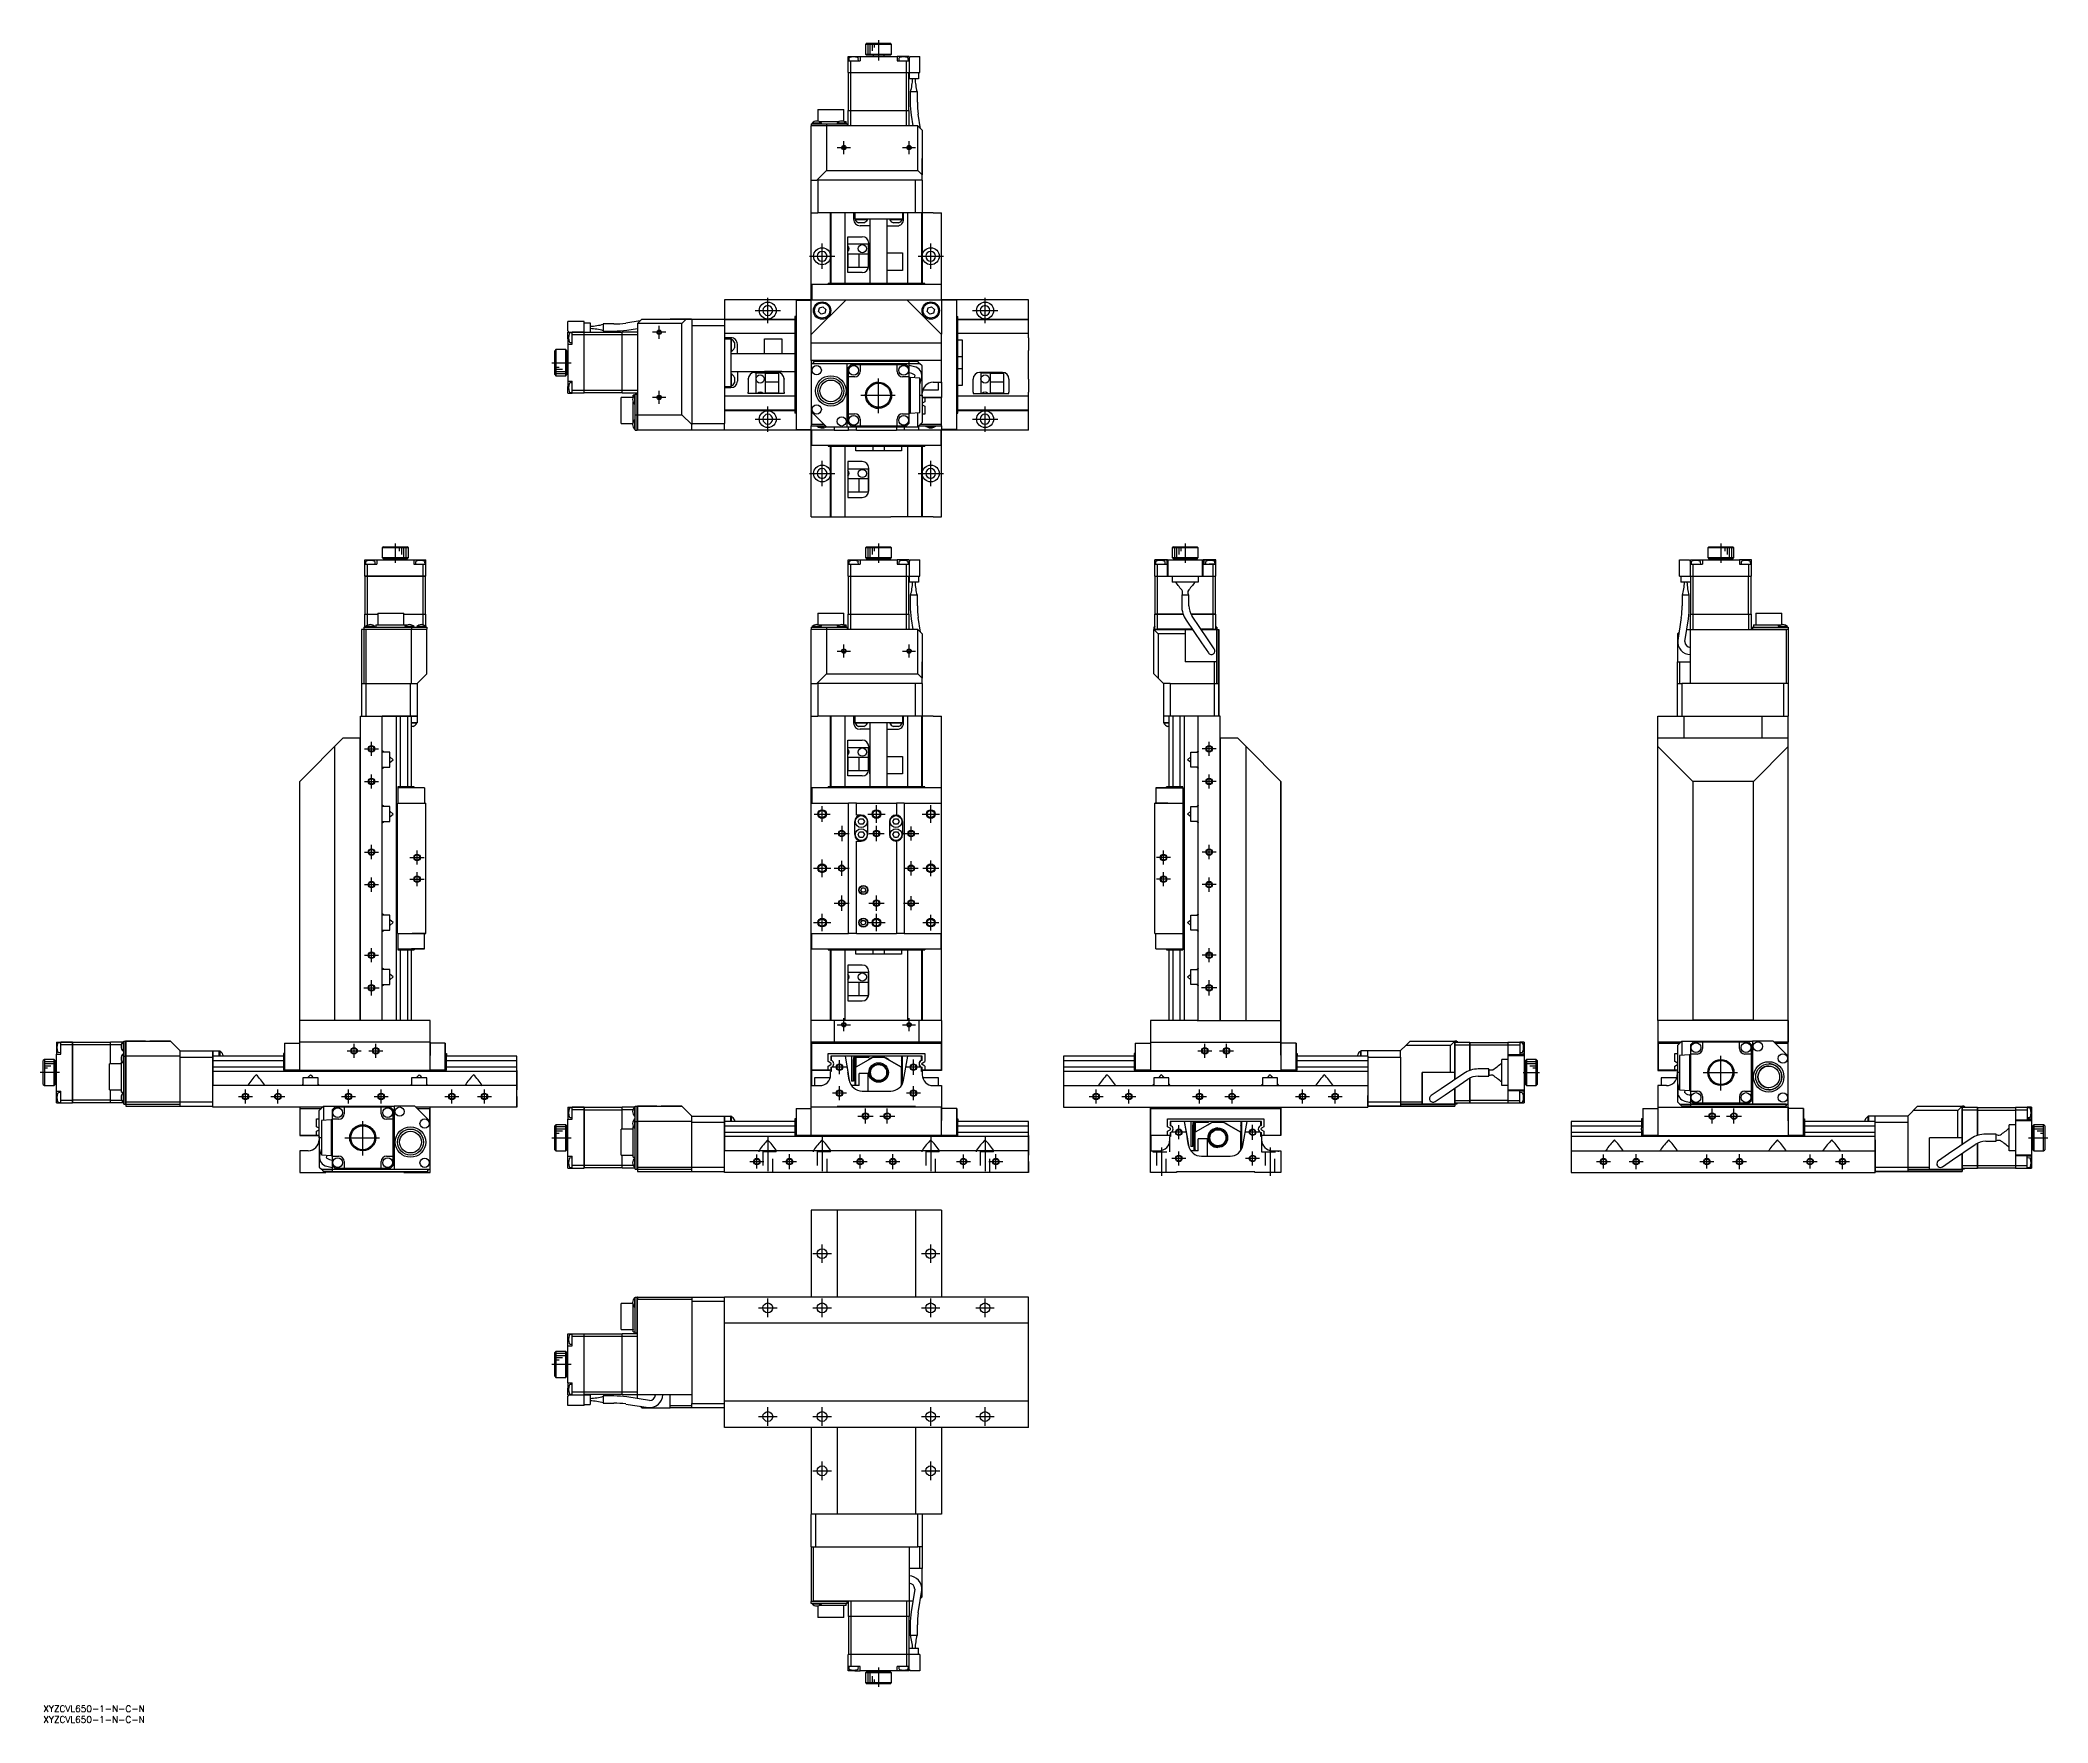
# Model space of a CAD drawing. Extents: x -1 to 923, y -8 to 767.
import ezdxf

# ---------------------------------------------------------------- set-up
doc = ezdxf.new("R2010")
doc.units = 0
doc.header["$LTSCALE"] = 0.5
doc.linetypes.add('CENTER', pattern=[50.8, 31.75, -6.35, 6.35, -6.35])
doc.linetypes.add('DASHED', pattern=[19.05, 12.7, -6.35])
for name, color, linetype in [('MSM_CENTER', 1, 'CENTER'), ('MSM_CONTINUOUS', 7, 'CONTINUOUS'), ('MSM_DASHED', 4, 'DASHED'), ('MSM_NARROW', 5, 'CONTINUOUS'), ('MSM_PART_NUMBER', 7, 'CONTINUOUS')]:
    doc.layers.add(name, color=color, linetype=linetype)
doc.styles.get("Standard").update_dxf_attribs({"font": 'txt.shx', "height": 3, "bigfont": 'bigfont.shx'})

# ---------------------------------------------------------------- blocks, each defined once
blk = doc.blocks.new('*U2')
at = {"layer": 'MSM_PART_NUMBER'}
blk.add_text('XYZCVL650-1-N-C-N', height=3, dxfattribs=at).set_placement((0, -3))
blk = doc.blocks.new('*U3')
at = {"layer": 'MSM_PART_NUMBER'}
blk.add_text('XYZCVL650-1-N-C-N', height=3, dxfattribs=at).set_placement((0, -8))

msp = doc.modelspace()

# ---------------------------------------------------------------- linework, layer by layer
at = {"layer": 'MSM_CENTER'}
for p, q in [((384.43, 766.51), (384.43, 757.11)), ((365.43, 717.06), (371.43, 717.06)), ((368.43, 714.06), (368.43, 720.06)), ((395.43, 717.06), (401.43, 717.06)), ((398.43, 714.06), (398.43, 720.06)), ((352.63, 667.06), (364.23, 667.06)), ((358.43, 661.26), (358.43, 672.86)), ((402.63, 667.06), (414.23, 667.06)), ((408.43, 661.26), (408.43, 672.86)), ((333.43, 636.26), (333.43, 647.86)), ((433.43, 636.26), (433.43, 647.86)), ((327.63, 642.06), (339.23, 642.06)), ((427.63, 642.06), (439.23, 642.06)), ((286.43, 632.06), (280.43, 632.06)), ((283.43, 629.06), (283.43, 635.06)), ((233.98, 618.06), (242.88, 618.06)), ((384.43, 594.86), (384.43, 611.26)), ((286.43, 602.06), (280.43, 602.06)), ((283.43, 599.06), (283.43, 605.06)), ((376.23, 603.06), (392.63, 603.06)), ((327.63, 592.06), (339.23, 592.06)), ((333.43, 586.26), (333.43, 597.86)), ((427.63, 592.06), (439.23, 592.06)), ((433.43, 586.26), (433.43, 597.86)), ((352.63, 567.06), (364.23, 567.06)), ((358.43, 561.26), (358.43, 572.86)), ((402.63, 567.06), (414.23, 567.06)), ((408.43, 561.26), (408.43, 572.86)), ((162, 534.77), (162, 525.87)), ((384.43, 534.77), (384.43, 525.87)), ((525.57, 534.77), (525.57, 525.87)), ((772.09, 534.77), (772.09, 525.87)), ((365.43, 485.32), (371.43, 485.32)), ((368.43, 482.32), (368.43, 488.32)), ((395.43, 485.32), (401.43, 485.32)), ((398.43, 482.32), (398.43, 488.32)), ((151, 437.07), (151, 443.57)), ((536.57, 437.07), (536.57, 443.57)), ((147.75, 440.32), (154.25, 440.32)), ((539.82, 440.32), (533.32, 440.32)), ((147.75, 425.32), (154.25, 425.32)), ((151, 422.07), (151, 428.57)), ((539.82, 425.32), (533.32, 425.32)), ((536.57, 422.07), (536.57, 428.57)), ((354.78, 410.32), (362.08, 410.32)), ((358.43, 406.67), (358.43, 413.97)), ((379.43, 410.32), (387.43, 410.32)), ((383.43, 406.32), (383.43, 414.32)), ((404.43, 410.32), (412.43, 410.32)), ((408.43, 406.32), (408.43, 414.32)), ((363.93, 401.32), (370.93, 401.32)), ((367.43, 404.82), (367.43, 397.82)), ((379.93, 401.32), (386.93, 401.32)), ((383.43, 397.82), (383.43, 404.82)), ((395.93, 401.32), (402.93, 401.32)), ((399.43, 398.07), (399.43, 404.57)), ((147.75, 392.82), (154.25, 392.82)), ((151, 389.57), (151, 396.07)), ((168.75, 390.32), (175.25, 390.32)), ((172, 387.07), (172, 393.57)), ((358.43, 381.32), (358.43, 389.32)), ((367.43, 381.82), (367.43, 388.82)), ((399.43, 382.07), (399.43, 388.57)), ((408.43, 381.67), (408.43, 388.97)), ((518.82, 390.32), (512.32, 390.32)), ((515.57, 387.07), (515.57, 393.57)), ((539.82, 392.82), (533.32, 392.82)), ((536.57, 389.57), (536.57, 396.07)), ((151, 374.57), (151, 381.07)), ((168.75, 380.32), (175.25, 380.32)), ((172, 377.07), (172, 383.57)), ((354.43, 385.32), (362.43, 385.32)), ((363.93, 385.32), (370.93, 385.32)), ((396.18, 385.32), (402.68, 385.32)), ((404.78, 385.32), (412.08, 385.32)), ((518.82, 380.32), (512.32, 380.32)), ((515.57, 377.07), (515.57, 383.57)), ((536.57, 374.57), (536.57, 381.07)), ((147.75, 377.82), (154.25, 377.82)), ((367.43, 365.82), (367.43, 372.82)), ((383.43, 365.82), (383.43, 372.82)), ((399.43, 366.07), (399.43, 372.57)), ((539.82, 377.82), (533.32, 377.82)), ((358.43, 356.32), (358.43, 364.32)), ((363.93, 369.32), (370.93, 369.32)), ((379.93, 369.32), (386.93, 369.32)), ((383.43, 356.32), (383.43, 364.32)), ((395.93, 369.32), (402.93, 369.32)), ((408.43, 356.67), (408.43, 363.97)), ((354.43, 360.32), (362.43, 360.32)), ((379.43, 360.32), (387.43, 360.32)), ((404.78, 360.32), (412.08, 360.32)), ((147.75, 345.32), (154.25, 345.32)), ((151, 342.07), (151, 348.57)), ((539.82, 345.32), (533.32, 345.32)), ((536.57, 342.07), (536.57, 348.57)), ((151, 326.82), (151, 333.82)), ((536.57, 326.82), (536.57, 333.82)), ((147.5, 330.32), (154.5, 330.32)), ((540.07, 330.32), (533.07, 330.32)), ((368.43, 310.32), (368.43, 316.32)), ((398.43, 310.32), (398.43, 316.32)), ((365.43, 313.32), (371.43, 313.32)), ((395.43, 313.32), (401.43, 313.32)), ((139.77, 301.32), (146.23, 301.32)), ((143, 298.09), (143, 304.55)), ((149.77, 301.32), (156.23, 301.32)), ((153, 298.09), (153, 304.55)), ((366.43, 290.59), (366.43, 297.05)), ((400.43, 290.32), (400.43, 297.32)), ((531.34, 301.32), (537.8, 301.32)), ((534.57, 298.09), (534.57, 304.55)), ((541.34, 301.32), (547.8, 301.32)), ((544.57, 298.09), (544.57, 304.55)), ((772.09, 283.12), (772.09, 299.52)), ((7.45, 291.32), (-1.45, 291.32)), ((369.66, 293.82), (363.2, 293.82)), ((403.93, 293.82), (396.93, 293.82)), ((681.12, 291.32), (688.52, 291.32)), ((763.89, 291.32), (780.29, 291.32)), ((89.77, 280.32), (96.23, 280.32)), ((93, 277.09), (93, 283.55)), ((104.77, 280.32), (111.23, 280.32)), ((108, 277.09), (108, 283.55)), ((137.27, 280.32), (143.73, 280.32)), ((140.5, 277.09), (140.5, 283.55)), ((152.27, 280.32), (158.73, 280.32)), ((155.5, 277.09), (155.5, 283.55)), ((184.77, 280.32), (191.23, 280.32)), ((188, 277.09), (188, 283.55)), ((199.77, 280.32), (206.23, 280.32)), ((203, 277.09), (203, 283.55)), ((369.66, 281.82), (363.2, 281.82)), ((366.43, 278.59), (366.43, 285.05)), ((403.66, 281.82), (397.2, 281.82)), ((400.43, 278.59), (400.43, 285.05)), ((481.34, 280.32), (487.8, 280.32)), ((484.57, 277.09), (484.57, 283.55)), ((496.34, 280.32), (502.8, 280.32)), ((499.57, 277.09), (499.57, 283.55)), ((528.84, 280.32), (535.3, 280.32)), ((532.07, 277.09), (532.07, 283.55)), ((543.84, 280.32), (550.3, 280.32)), ((547.07, 277.09), (547.07, 283.55)), ((576.34, 280.32), (582.8, 280.32)), ((579.57, 277.09), (579.57, 283.55)), ((591.34, 280.32), (597.8, 280.32)), ((594.57, 277.09), (594.57, 283.55)), ((147, 253.12), (147, 269.52)), ((374.93, 271.32), (381.93, 271.32)), ((378.43, 267.82), (378.43, 274.82)), ((384.93, 271.32), (391.93, 271.32)), ((388.43, 267.82), (388.43, 274.82)), ((764.59, 271.32), (771.59, 271.32)), ((768.09, 267.82), (768.09, 274.82)), ((774.59, 271.32), (781.59, 271.32)), ((778.09, 267.82), (778.09, 274.82)), ((138.8, 261.32), (155.2, 261.32)), ((233.98, 261.32), (242.88, 261.32)), ((333.43, 261.82), (333.43, 243.32)), ((358.43, 261.82), (358.43, 243.32)), ((408.43, 261.82), (408.43, 243.32)), ((433.43, 261.82), (433.43, 243.32)), ((525.8, 263.82), (519.34, 263.82)), ((522.57, 260.59), (522.57, 267.05)), ((560.07, 263.82), (553.07, 263.82)), ((556.57, 260.32), (556.57, 267.32)), ((913.64, 261.32), (922.54, 261.32)), ((325.2, 250.32), (331.66, 250.32)), ((328.43, 247.09), (328.43, 253.55)), ((340.2, 250.32), (346.66, 250.32)), ((343.43, 246.82), (343.43, 253.82)), ((372.7, 250.32), (379.16, 250.32)), ((375.93, 247.09), (375.93, 253.55)), ((387.7, 250.32), (394.16, 250.32)), ((390.93, 246.82), (390.93, 253.82)), ((420.2, 250.32), (426.66, 250.32)), ((423.43, 247.09), (423.43, 253.55)), ((435.2, 250.32), (441.66, 250.32)), ((438.43, 246.82), (438.43, 253.82)), ((514.57, 256.82), (514.57, 243.82)), ((525.8, 251.82), (519.34, 251.82)), ((522.57, 248.59), (522.57, 255.05)), ((559.8, 251.82), (553.34, 251.82)), ((556.57, 248.59), (556.57, 255.05)), ((564.57, 256.82), (564.57, 243.82)), ((714.86, 250.32), (721.32, 250.32)), ((718.09, 247.09), (718.09, 253.55)), ((729.86, 250.32), (736.32, 250.32)), ((733.09, 246.82), (733.09, 253.82)), ((762.36, 250.32), (768.82, 250.32)), ((765.59, 247.09), (765.59, 253.55)), ((777.36, 250.32), (783.82, 250.32)), ((780.59, 246.82), (780.59, 253.82)), ((809.86, 250.32), (816.32, 250.32)), ((813.09, 247.09), (813.09, 253.55)), ((824.86, 250.32), (831.32, 250.32)), ((828.09, 246.82), (828.09, 253.82)), ((354.18, 208), (362.68, 208)), ((358.43, 203.75), (358.43, 212.25)), ((404.18, 208), (412.68, 208)), ((408.43, 203.75), (408.43, 212.25)), ((333.43, 178.75), (333.43, 187.25)), ((358.43, 178.75), (358.43, 187.25)), ((408.43, 178.75), (408.43, 187.25)), ((433.43, 178.75), (433.43, 187.25)), ((329.18, 183), (337.68, 183)), ((354.18, 183), (362.68, 183)), ((404.18, 183), (412.68, 183)), ((429.18, 183), (437.68, 183)), ((242.88, 157), (233.98, 157)), ((329.18, 133), (337.68, 133)), ((333.43, 128.75), (333.43, 137.25)), ((354.18, 133), (362.68, 133)), ((358.43, 128.75), (358.43, 137.25)), ((404.18, 133), (412.68, 133)), ((408.43, 128.75), (408.43, 137.25)), ((429.18, 133), (437.68, 133)), ((433.43, 128.75), (433.43, 137.25)), ((358.43, 103.75), (358.43, 112.25)), ((408.43, 103.75), (408.43, 112.25)), ((354.18, 108), (362.68, 108)), ((404.18, 108), (412.68, 108)), ((384.43, 17.45), (384.43, 8.55))]:
    msp.add_line(p, q, dxfattribs=at)
at = {"layer": 'MSM_CONTINUOUS'}
for p, q in [((370.43, 751.56), (370.43, 759.06)), ((370.43, 759.06), (375.93, 759.06)), ((370.77, 758.05), (370.68, 757.06)), ((375.18, 757.06), (375.09, 758.05)), ((375.93, 759.06), (392.93, 759.06)), ((375.93, 759.06), (375.93, 757.06)), ((378.93, 765.06), (378.43, 764.56)), ((390.43, 764.56), (378.43, 764.56)), ((378.43, 764.56), (378.43, 760.06)), ((378.43, 760.06), (390.43, 760.06)), ((378.43, 760.06), (378.93, 759.56)), ((378.93, 765.06), (389.93, 765.06)), ((389.93, 759.56), (378.93, 759.56)), ((381.93, 759.56), (381.93, 759.06)), ((386.93, 759.06), (386.93, 759.56)), ((390.43, 764.56), (389.93, 765.06)), ((389.93, 759.56), (390.43, 760.06)), ((390.43, 760.06), (390.43, 764.56)), ((392.93, 759.06), (392.93, 757.06)), ((398.43, 759.06), (392.93, 759.06)), ((393.77, 758.05), (393.68, 757.06)), ((398.18, 757.06), (398.09, 758.05)), ((398.43, 759.06), (398.43, 748.76)), ((398.43, 758.76), (398.93, 758.76)), ((398.93, 759.06), (398.93, 758.76)), ((398.93, 759.06), (403.43, 759.06)), ((403.43, 751.56), (403.43, 759.06)), ((370.43, 757.06), (375.93, 757.06)), ((370.43, 751.56), (371.63, 751.56)), ((370.53, 734.06), (370.53, 751.56)), ((371.63, 751.56), (371.63, 757.06)), ((371.63, 751.56), (397.23, 751.56)), ((371.67, 734.06), (371.67, 751.56)), ((392.93, 757.06), (398.43, 757.06)), ((397.19, 734.06), (397.19, 751.56)), ((397.23, 751.56), (397.23, 757.06)), ((397.23, 751.56), (403.43, 751.56)), ((398.33, 734.06), (398.33, 751.56)), ((402.83, 748.76), (398.43, 748.76)), ((402.83, 751.56), (402.83, 748.76)), ((402.28, 742.76), (398.98, 742.76)), ((398.98, 742.76), (398.98, 737.9)), ((402.28, 737.9), (402.28, 742.76)), ((356.43, 734.56), (368.43, 734.56)), ((356.43, 734.56), (356.43, 729.22)), ((368.43, 729.09), (368.43, 734.56)), ((370.43, 727.06), (370.43, 734.06)), ((370.43, 734.06), (371.63, 734.06)), ((371.63, 727.06), (371.63, 734.06)), ((371.63, 734.06), (397.23, 734.06)), ((397.23, 727.06), (397.23, 734.06)), ((397.23, 734.06), (398.43, 734.06)), ((398.43, 727.16), (398.43, 734.06)), ((399.41, 731.93), (400.18, 727.06)), ((403.72, 725.77), (402.67, 732.45)), ((353.43, 728.06), (353.43, 727.16)), ((353.43, 728.06), (360.43, 728.06)), ((353.53, 727.06), (353.43, 727.16)), ((353.43, 727.16), (360.43, 727.16)), ((353.43, 702.06), (353.43, 727.06)), ((360.43, 727.06), (353.43, 727.06)), ((358.08, 728.36), (353.78, 728.36)), ((353.78, 728.36), (353.78, 728.06)), ((357.01, 729.06), (366.35, 729.06)), ((358.08, 728.06), (358.08, 728.36)), ((360.43, 728.06), (369.93, 728.06)), ((360.43, 728.06), (360.43, 727.16)), ((360.43, 727.16), (369.93, 727.16)), ((360.47, 727.06), (360.43, 727.16)), ((360.43, 727.06), (360.43, 706.56)), ((402.43, 727.06), (360.43, 727.06)), ((369.58, 728.36), (365.28, 728.36)), ((365.28, 728.36), (365.28, 728.06)), ((368.51, 729.06), (369.43, 729.06)), ((369.43, 728.5), (369.43, 729.06)), ((369.58, 728.06), (369.58, 728.36)), ((369.93, 727.16), (369.83, 727.06)), ((369.93, 728.06), (369.93, 727.16)), ((398.33, 727.06), (398.43, 727.16)), ((402.43, 706.56), (402.43, 727.06)), ((402.43, 727.06), (404.43, 725.06)), ((404.43, 725.06), (404.43, 704.56)), ((404.43, 725.06), (404.43, 712.06)), ((404.43, 702.06), (404.43, 712.06)), ((355.93, 702.06), (360.43, 706.56)), ((360.43, 706.56), (402.43, 706.56)), ((402.43, 706.56), (404.43, 704.56)), ((353.43, 687.06), (353.43, 702.06)), ((353.43, 702.06), (355.93, 702.06)), ((384.43, 702.06), (355.93, 702.06)), ((384.43, 702.06), (356.43, 702.06)), ((356.43, 702.06), (356.43, 687.06)), ((404.43, 702.06), (384.43, 702.06)), ((401.43, 702.06), (384.43, 702.06)), ((401.43, 687.06), (401.43, 702.06)), ((404.43, 702.06), (404.43, 687.06)), ((353.43, 647.06), (353.43, 687.06)), ((353.43, 687.06), (356.43, 687.06)), ((401.43, 687.06), (356.43, 687.06)), ((362.33, 654.56), (362.33, 687.06)), ((362.63, 654.56), (362.63, 687.06)), ((368.98, 654.56), (368.98, 687.06)), ((372.93, 687.06), (372.93, 684.06)), ((373.43, 687.06), (373.43, 684.06)), ((395.43, 684.06), (373.43, 684.06)), ((373.58, 684.06), (373.58, 683.86)), ((379.28, 683.86), (373.58, 683.86)), ((379.28, 683.86), (379.28, 684.06)), ((380.43, 684.06), (380.43, 654.56)), ((388.43, 654.56), (388.43, 684.06)), ((389.58, 684.06), (389.58, 683.86)), ((395.28, 683.86), (389.58, 683.86)), ((395.28, 683.86), (395.28, 684.06)), ((395.43, 687.06), (395.43, 684.06)), ((395.93, 684.06), (395.93, 687.06)), ((397.88, 654.56), (397.88, 687.06)), ((404.53, 687.06), (401.43, 687.06)), ((404.23, 687.06), (404.23, 654.56)), ((404.53, 687.06), (404.53, 654.56)), ((409.53, 687.06), (404.53, 687.06)), ((409.53, 687.06), (413.43, 687.06)), ((413.43, 647.06), (413.43, 687.06)), ((370.3, 676.06), (376.93, 676.06)), ((370.3, 659.56), (370.3, 676.06)), ((377.65, 682.41), (375.21, 682.41)), ((380.43, 681.06), (375.93, 681.06)), ((388.43, 681.06), (392.93, 681.06)), ((393.65, 682.41), (391.21, 682.41)), ((379.63, 672.56), (370.3, 672.56)), ((379.63, 668.06), (370.3, 668.06)), ((370.43, 662.06), (370.43, 668.06)), ((375.43, 662.06), (375.43, 668.06)), ((379.63, 672.56), (379.63, 662.06)), ((379.93, 673.06), (379.93, 662.56)), ((380.43, 660.56), (380.43, 668.56)), ((388.43, 668.56), (395.43, 668.56)), ((395.43, 668.56), (395.43, 660.56)), ((370.3, 662.06), (379.63, 662.06)), ((376.93, 659.56), (370.3, 659.56)), ((395.43, 660.56), (388.43, 660.56)), ((313.43, 647.06), (313.43, 635.06)), ((353.43, 647.06), (313.43, 647.06)), ((346.43, 646.86), (346.43, 587.26)), ((346.43, 646.86), (353.43, 646.86)), ((353.43, 631.06), (369.43, 647.06)), ((353.43, 631.26), (353.43, 647.06)), ((353.43, 647.06), (369.43, 647.06)), ((353.63, 654.06), (353.63, 647.06)), ((413.23, 654.06), (353.63, 654.06)), ((405.63, 654.56), (361.23, 654.56)), ((361.23, 654.06), (361.23, 654.56)), ((369.43, 647.06), (397.43, 647.06)), ((397.43, 647.06), (413.43, 631.06)), ((397.43, 647.06), (413.43, 647.06)), ((405.63, 654.06), (405.63, 654.56)), ((413.23, 654.06), (413.23, 647.06)), ((413.43, 647.06), (413.43, 631.16)), ((453.43, 647.06), (413.43, 647.06)), ((420.43, 646.86), (413.43, 646.86)), ((420.43, 587.26), (420.43, 646.86)), ((453.43, 629.56), (453.43, 647.06)), ((273.43, 636.06), (275.43, 638.06)), ((275.43, 638.06), (295.93, 638.06)), ((275.43, 638.06), (288.43, 638.06)), ((298.33, 638.06), (288.43, 638.06)), ((293.93, 636.06), (295.93, 638.06)), ((295.93, 638.06), (298.33, 638.06)), ((298.43, 637.96), (298.33, 638.06)), ((298.43, 638.06), (313.33, 638.06)), ((298.43, 637.96), (298.43, 618.07)), ((313.43, 637.96), (313.33, 638.06)), ((313.43, 638.16), (345.93, 638.16)), ((313.43, 637.86), (345.93, 637.86)), ((345.93, 639.26), (345.93, 594.86)), ((346.43, 639.26), (345.93, 639.26)), ((356.77, 641.56), (357.17, 643.25)), ((358.03, 640.38), (356.77, 641.56)), ((357.17, 643.25), (358.83, 643.75)), ((359.69, 640.88), (358.03, 640.38)), ((358.83, 643.75), (360.09, 642.56)), ((360.09, 642.56), (359.69, 640.88)), ((406.77, 641.56), (407.17, 643.25)), ((408.03, 640.38), (406.77, 641.56)), ((407.17, 643.25), (408.83, 643.75)), ((409.69, 640.88), (408.03, 640.38)), ((408.83, 643.75), (410.09, 642.56)), ((410.09, 642.56), (409.69, 640.88)), ((420.43, 639.26), (420.93, 639.26)), ((420.93, 594.86), (420.93, 639.26)), ((420.93, 638.16), (453.43, 638.16)), ((420.93, 637.86), (453.43, 637.86)), ((248.93, 637.06), (241.43, 637.06)), ((241.43, 632.56), (241.43, 637.06)), ((248.93, 637.06), (241.43, 637.06)), ((241.43, 632.56), (241.73, 632.56)), ((241.43, 632.06), (248.93, 632.06)), ((241.43, 629.06), (241.43, 632.06)), ((241.43, 629.06), (241.43, 626.56)), ((241.73, 632.06), (241.73, 632.56)), ((243.43, 631.81), (242.44, 631.73)), ((248.93, 632.06), (243.43, 632.06)), ((243.43, 630.86), (243.43, 632.06)), ((248.93, 630.86), (243.43, 630.86)), ((243.43, 626.56), (243.43, 630.86)), ((248.93, 630.86), (248.93, 637.06)), ((248.93, 636.46), (251.73, 636.46)), ((248.93, 636.46), (251.73, 636.46)), ((248.93, 632.06), (251.73, 632.06)), ((266.43, 631.96), (248.93, 631.96)), ((266.43, 631.96), (248.93, 631.96)), ((248.93, 605.26), (248.93, 630.86)), ((266.43, 630.82), (248.93, 630.82)), ((251.73, 636.46), (251.73, 632.06)), ((257.73, 635.91), (257.73, 632.61)), ((262.59, 635.91), (257.73, 635.91)), ((257.73, 632.61), (262.59, 632.61)), ((266.43, 630.86), (266.43, 632.06)), ((273.33, 632.06), (266.43, 632.06)), ((273.43, 630.86), (266.43, 630.86)), ((266.43, 605.26), (266.43, 630.86)), ((274.72, 637.36), (268.05, 636.3)), ((268.56, 633.04), (273.43, 633.81)), ((273.43, 631.96), (273.33, 632.06)), ((293.93, 636.06), (273.43, 636.06)), ((273.43, 636.06), (273.43, 594.06)), ((293.93, 594.06), (293.93, 636.06)), ((298.43, 635.06), (298.43, 618.07)), ((313.43, 635.06), (298.43, 635.06)), ((313.43, 635.06), (313.43, 590.06)), ((345.93, 631.51), (313.43, 631.51)), ((316.43, 629.56), (313.43, 629.56)), ((313.43, 629.06), (313.53, 629.06)), ((313.53, 629.06), (313.53, 607.06)), ((313.53, 629.06), (316.43, 629.06)), ((316.43, 629.06), (316.43, 607.06)), ((316.63, 628.91), (316.43, 628.91)), ((316.63, 628.91), (316.63, 623.21)), ((331.93, 629.06), (339.93, 629.06)), ((331.93, 622.06), (331.93, 629.06)), ((339.93, 629.06), (339.93, 622.06)), ((353.43, 631.26), (353.53, 631.26)), ((353.43, 619.06), (353.43, 631.26)), ((353.53, 631.26), (353.53, 631.16)), ((413.43, 631.16), (413.33, 631.16)), ((413.43, 619.06), (413.43, 631.16)), ((453.43, 631.51), (420.93, 631.51)), ((420.93, 628.56), (422.93, 628.56)), ((422.93, 628.56), (422.93, 620.77)), ((453.43, 629.56), (453.43, 623.66)), ((235.93, 624.06), (235.43, 623.56)), ((235.43, 612.56), (235.43, 623.56)), ((240.43, 624.06), (235.93, 624.06)), ((235.93, 624.06), (235.93, 612.06)), ((240.93, 623.56), (240.43, 624.06)), ((240.43, 612.06), (240.43, 624.06)), ((240.93, 623.56), (240.93, 612.56)), ((241.43, 620.56), (240.93, 620.56)), ((241.43, 626.56), (243.43, 626.56)), ((241.43, 626.56), (241.43, 607.06)), ((242.44, 627.4), (243.43, 627.31)), ((316.43, 623.21), (316.63, 623.21)), ((345.93, 622.06), (316.43, 622.06)), ((318.08, 627.29), (318.08, 624.84)), ((319.43, 622.06), (319.43, 626.56)), ((413.43, 627.06), (353.43, 627.06)), ((353.43, 619.16), (353.53, 619.06)), ((413.33, 619.06), (413.43, 619.16)), ((422.93, 620.77), (420.93, 620.77)), ((422.93, 620.77), (422.93, 607.56)), ((453.43, 610.47), (453.43, 623.66)), ((235.43, 612.56), (235.93, 612.06)), ((235.93, 612.06), (240.43, 612.06)), ((240.43, 612.06), (240.93, 612.56)), ((240.93, 615.56), (241.43, 615.56)), ((298.43, 618.07), (298.43, 589.56)), ((298.43, 618.07), (298.43, 590.06)), ((316.43, 614.06), (345.93, 614.06)), ((316.63, 612.91), (316.43, 612.91)), ((316.63, 612.91), (316.63, 607.21)), ((318.08, 611.29), (318.08, 608.84)), ((319.43, 614.06), (319.43, 609.56)), ((324.43, 610.47), (324.43, 610.56)), ((324.43, 610.47), (324.43, 604.56)), ((327.43, 613.56), (337.93, 613.56)), ((332.43, 613.26), (327.93, 613.26)), ((327.93, 613.26), (327.93, 603.94)), ((339.93, 614.06), (331.93, 614.06)), ((332.43, 609.06), (332.43, 613.26)), ((332.43, 613.26), (338.43, 613.26)), ((338.43, 613.26), (338.43, 609.06)), ((340.93, 610.56), (340.93, 610.47)), ((340.93, 604.56), (340.93, 610.47)), ((413.43, 619.06), (353.43, 619.06)), ((353.43, 619.06), (353.43, 617.56)), ((353.43, 619.06), (353.43, 617.56)), ((353.43, 617.56), (353.43, 595.56)), ((403.43, 617.56), (353.43, 617.56)), ((354.43, 618.56), (354.43, 617.56)), ((402.43, 618.56), (354.43, 618.56)), ((354.43, 617.56), (354.43, 618.56)), ((354.43, 617.66), (398.43, 617.66)), ((365.43, 618.76), (365.43, 619.06)), ((401.43, 618.76), (365.43, 618.76)), ((369.93, 588.56), (369.93, 617.56)), ((371.63, 617.06), (370.43, 615.86)), ((370.43, 615.86), (370.43, 590.26)), ((373.43, 611.56), (370.43, 611.56)), ((397.23, 617.06), (371.63, 617.06)), ((375.93, 617.06), (375.93, 614.06)), ((392.93, 614.06), (392.93, 617.06)), ((398.43, 611.56), (395.43, 611.56)), ((398.43, 615.86), (397.23, 617.06)), ((398.43, 617.66), (398.33, 617.56)), ((398.43, 617.66), (398.43, 618.56)), ((398.43, 615.86), (398.43, 617.56)), ((398.43, 590.26), (398.43, 615.86)), ((398.93, 611.28), (398.43, 611.31)), ((398.93, 611.28), (398.93, 594.85)), ((403.43, 610.96), (398.93, 611.28)), ((401.08, 612.27), (400.82, 611.15)), ((400.96, 612.43), (401.04, 612.33)), ((401.04, 612.33), (401.08, 612.26)), ((401.43, 619.06), (401.43, 618.76)), ((401.43, 619.06), (401.43, 618.76)), ((403.43, 617.56), (402.43, 618.56)), ((404.43, 616.56), (403.43, 617.56)), ((403.43, 607.8), (404.3, 611.52)), ((403.43, 595.16), (403.43, 610.96)), ((404.43, 603.06), (404.43, 616.56)), ((413.43, 609.06), (413.43, 619.06)), ((420.93, 615.36), (422.93, 615.36)), ((427.93, 610.56), (427.93, 610.47)), ((427.93, 604.56), (427.93, 610.47)), ((441.43, 613.56), (430.93, 613.56)), ((435.93, 613.26), (431.43, 613.26)), ((431.43, 613.26), (431.43, 603.94)), ((435.93, 609.06), (435.93, 613.26)), ((435.93, 613.26), (441.93, 613.26)), ((441.93, 613.26), (441.93, 609.06)), ((444.43, 610.47), (444.43, 610.56)), ((444.43, 610.47), (444.43, 604.56)), ((453.43, 610.47), (453.43, 604.56)), ((241.43, 609.56), (243.43, 609.56)), ((241.43, 604.06), (241.43, 607.06)), ((241.43, 604.06), (243.43, 604.06)), ((243.43, 608.81), (242.44, 608.73)), ((242.44, 604.4), (243.43, 604.31)), ((243.43, 605.26), (243.43, 609.56)), ((243.43, 604.06), (243.43, 605.26)), ((248.93, 605.26), (243.43, 605.26)), ((248.93, 604.06), (243.43, 604.06)), ((266.43, 605.31), (248.93, 605.31)), ((248.93, 604.06), (248.93, 605.26)), ((266.43, 604.16), (248.93, 604.16)), ((265.93, 590.06), (265.93, 602.06)), ((271.4, 602.06), (265.93, 602.06)), ((266.43, 604.06), (266.43, 605.26)), ((273.43, 605.26), (266.43, 605.26)), ((273.43, 604.06), (266.43, 604.06)), ((271.43, 602.14), (271.43, 603.06)), ((271.99, 603.06), (271.43, 603.06)), ((272.43, 603.21), (272.14, 603.21)), ((272.14, 603.21), (272.14, 598.91)), ((272.43, 587.06), (272.43, 603.56)), ((272.43, 603.56), (273.33, 603.56)), ((272.43, 603.56), (273.33, 603.56)), ((273.33, 587.06), (273.33, 603.56)), ((273.33, 603.56), (273.43, 603.46)), ((273.43, 603.46), (273.33, 603.56)), ((313.53, 607.06), (313.43, 607.06)), ((313.43, 606.56), (316.43, 606.56)), ((345.93, 602.62), (313.43, 602.62)), ((313.53, 607.06), (316.43, 607.06)), ((316.43, 607.21), (316.63, 607.21)), ((324.43, 603.94), (324.43, 604.56)), ((340.93, 603.94), (324.43, 603.94)), ((338.43, 609.06), (332.43, 609.06)), ((332.43, 604.06), (332.43, 609.06)), ((338.43, 604.06), (332.43, 604.06)), ((332.43, 604.06), (332.43, 603.94)), ((338.43, 609.06), (338.43, 604.06)), ((338.43, 603.94), (338.43, 604.06)), ((340.93, 604.56), (340.93, 603.94)), ((403.43, 603.06), (404.43, 603.06)), ((404.43, 603.06), (404.43, 590.56)), ((404.53, 602.56), (404.43, 602.56)), ((404.43, 601.96), (413.23, 601.96)), ((404.53, 602.56), (404.53, 604.06)), ((413.43, 602.06), (404.83, 602.06)), ((404.83, 602.06), (404.83, 601.96)), ((404.83, 602.06), (404.83, 601.96)), ((404.93, 606.02), (404.93, 605.56)), ((404.93, 605.56), (411.93, 605.56)), ((405.63, 601.96), (405.63, 600.09)), ((409.53, 609.06), (413.43, 609.06)), ((411.93, 605.56), (411.93, 609.06)), ((413.23, 601.96), (413.23, 589.56)), ((413.33, 608.56), (413.33, 609.06)), ((413.43, 608.56), (413.33, 608.56)), ((413.43, 609.06), (413.43, 602.06)), ((413.43, 589.06), (413.43, 602.06)), ((422.93, 607.56), (420.93, 607.56)), ((453.43, 602.62), (420.93, 602.62)), ((427.93, 604.56), (427.93, 603.94)), ((427.93, 603.94), (444.43, 603.94)), ((441.93, 609.06), (435.93, 609.06)), ((435.93, 604.06), (435.93, 609.06)), ((441.93, 604.06), (435.93, 604.06)), ((435.93, 604.06), (435.93, 603.94)), ((441.93, 609.06), (441.93, 604.06)), ((441.93, 603.94), (441.93, 604.06)), ((444.43, 603.94), (444.43, 604.56)), ((453.43, 587.06), (453.43, 604.56)), ((271.43, 590.64), (271.43, 599.99)), ((272.14, 598.91), (272.43, 598.91)), ((272.43, 591.71), (272.14, 591.71)), ((272.14, 591.71), (272.14, 587.41)), ((272.43, 594.06), (273.33, 594.06)), ((273.43, 594.11), (273.33, 594.06)), ((273.43, 594.06), (273.43, 587.06)), ((273.43, 594.06), (293.93, 594.06)), ((298.43, 589.56), (293.93, 594.06)), ((345.93, 596.26), (313.43, 596.26)), ((345.93, 595.96), (313.43, 595.96)), ((346.43, 594.86), (345.93, 594.86)), ((353.43, 595.56), (360.43, 588.56)), ((353.43, 595.56), (353.43, 589.06)), ((353.43, 595.56), (353.43, 594.56)), ((353.43, 591.56), (353.43, 589.06)), ((353.63, 589.56), (353.63, 595.36)), ((370.43, 594.56), (373.43, 594.56)), ((375.93, 592.06), (375.93, 589.06)), ((392.93, 589.06), (392.93, 592.06)), ((395.43, 594.56), (398.43, 594.56)), ((398.43, 594.81), (398.93, 594.85)), ((398.93, 594.85), (403.43, 595.16)), ((402.43, 588.56), (402.43, 595.09)), ((405.63, 594.36), (404.43, 594.36)), ((405.63, 600.09), (404.44, 599.4)), ((404.44, 598.73), (405.63, 598.04)), ((405.63, 598.04), (405.63, 594.36)), ((420.43, 594.86), (420.93, 594.86)), ((453.43, 596.26), (420.93, 596.26)), ((453.43, 595.96), (420.93, 595.96)), ((265.93, 590.06), (271.27, 590.06)), ((272.14, 587.41), (272.43, 587.41)), ((272.43, 587.06), (273.33, 587.06)), ((273.43, 587.16), (273.33, 587.06)), ((298.33, 587.06), (273.43, 587.06)), ((298.33, 587.06), (298.43, 587.16)), ((298.43, 590.06), (313.43, 590.06)), ((298.43, 587.06), (298.43, 589.56)), ((313.33, 587.06), (298.43, 587.06)), ((313.33, 587.06), (313.43, 587.16)), ((313.43, 587.06), (313.43, 590.06)), ((353.43, 587.06), (313.43, 587.06)), ((346.43, 587.26), (353.43, 587.26)), ((353.43, 589.06), (359.93, 589.06)), ((353.43, 587.06), (353.43, 589.06)), ((363.93, 587.06), (353.43, 587.06)), ((353.43, 547.06), (353.43, 587.06)), ((359.43, 589.56), (353.63, 589.56)), ((353.63, 580.06), (353.63, 587.06)), ((360.43, 588.56), (402.43, 588.56)), ((363.93, 588.56), (363.93, 587.06)), ((363.93, 587.06), (370.63, 587.06)), ((370.43, 590.26), (371.63, 589.06)), ((370.63, 587.06), (370.63, 588.56)), ((374.23, 587.06), (370.63, 587.06)), ((371.63, 589.06), (397.23, 589.06)), ((374.23, 587.06), (374.23, 588.56)), ((374.23, 587.06), (392.63, 587.06)), ((392.63, 588.56), (392.63, 587.06)), ((402.93, 587.06), (392.63, 587.06)), ((396.23, 588.56), (396.23, 587.06)), ((397.23, 589.06), (398.43, 590.26)), ((404.43, 590.56), (402.43, 588.56)), ((402.93, 588.56), (402.43, 588.56)), ((402.93, 589.06), (413.43, 589.06)), ((402.93, 587.06), (402.93, 588.56)), ((413.43, 587.06), (402.93, 587.06)), ((413.23, 589.56), (403.43, 589.56)), ((413.23, 580.06), (413.23, 587.06)), ((413.43, 589.06), (413.43, 587.06)), ((420.43, 587.26), (413.43, 587.26)), ((413.43, 547.06), (413.43, 587.06)), ((453.43, 587.06), (413.43, 587.06)), ((353.63, 580.06), (413.23, 580.06)), ((361.23, 580.06), (361.23, 579.56)), ((361.23, 579.56), (405.63, 579.56)), ((362.33, 547.06), (362.33, 579.56)), ((362.63, 547.06), (362.63, 579.56)), ((368.98, 547.06), (368.98, 579.56)), ((373.93, 577.56), (373.93, 579.56)), ((387.14, 577.56), (373.93, 577.56)), ((381.72, 579.56), (381.72, 577.56)), ((387.14, 577.56), (387.14, 579.56)), ((394.93, 577.56), (387.14, 577.56)), ((394.93, 579.56), (394.93, 577.56)), ((397.88, 547.06), (397.88, 579.56)), ((404.23, 579.56), (404.23, 547.06)), ((404.53, 579.56), (404.53, 547.06)), ((405.63, 580.06), (405.63, 579.56)), ((376.93, 572.56), (370.3, 572.56)), ((370.3, 572.56), (370.3, 556.06)), ((379.63, 569.06), (370.3, 569.06)), ((379.63, 564.56), (370.3, 564.56)), ((370.43, 558.56), (370.43, 564.56)), ((375.43, 558.56), (375.43, 564.56)), ((379.63, 569.06), (379.63, 558.56)), ((379.93, 559.06), (379.93, 569.56)), ((370.3, 558.56), (379.63, 558.56)), ((370.3, 556.06), (376.93, 556.06)), ((353.43, 547.06), (362.63, 547.06)), ((362.63, 547.06), (368.98, 547.06)), ((368.98, 547.06), (376.84, 547.06)), ((376.84, 547.06), (390.02, 547.06)), ((404.53, 547.06), (390.02, 547.06)), ((409.53, 547.06), (404.53, 547.06)), ((409.53, 547.06), (413.43, 547.06)), ((148, 527.32), (176, 527.32)), ((148, 519.82), (148, 527.32)), ((153.5, 527.32), (153.5, 525.32)), ((156.5, 533.32), (156, 532.82)), ((156, 532.82), (156, 528.32)), ((168, 532.82), (156, 532.82)), ((156, 528.32), (156.5, 527.82)), ((156, 528.32), (168, 528.32)), ((156.5, 533.32), (167.5, 533.32)), ((167.5, 527.82), (156.5, 527.82)), ((159.5, 527.82), (159.5, 527.32)), ((164.5, 527.32), (164.5, 527.82)), ((168, 532.82), (167.5, 533.32)), ((167.5, 527.82), (168, 528.32)), ((168, 528.32), (168, 532.82)), ((170.5, 527.32), (170.5, 525.32)), ((176, 519.82), (176, 527.32)), ((370.43, 527.32), (375.93, 527.32)), ((370.43, 519.82), (370.43, 527.32)), ((375.93, 527.32), (392.93, 527.32)), ((375.93, 527.32), (375.93, 525.32)), ((378.93, 533.32), (378.43, 532.82)), ((390.43, 532.82), (378.43, 532.82)), ((378.43, 532.82), (378.43, 528.32)), ((378.43, 528.32), (390.43, 528.32)), ((378.43, 528.32), (378.93, 527.82)), ((378.93, 533.32), (389.93, 533.32)), ((389.93, 527.82), (378.93, 527.82)), ((381.93, 527.82), (381.93, 527.32)), ((386.93, 527.32), (386.93, 527.82)), ((390.43, 532.82), (389.93, 533.32)), ((389.93, 527.82), (390.43, 528.32)), ((390.43, 528.32), (390.43, 532.82)), ((398.43, 527.32), (392.93, 527.32)), ((392.93, 527.32), (392.93, 525.32)), ((398.43, 527.32), (398.43, 517.02)), ((398.43, 527.02), (398.93, 527.02)), ((398.93, 527.32), (403.43, 527.32)), ((398.93, 527.32), (398.93, 527.02)), ((403.43, 519.82), (403.43, 527.32)), ((511.57, 519.82), (511.57, 527.32)), ((517.36, 527.32), (511.57, 527.32)), ((511.57, 527.32), (539.57, 527.32)), ((517.07, 527.32), (517.07, 525.32)), ((517.32, 519.82), (517.32, 527.02)), ((517.32, 527.02), (517.36, 527.02)), ((517.36, 527.32), (517.36, 527.02)), ((517.67, 519.82), (517.67, 527.32)), ((520.07, 533.32), (519.57, 532.82)), ((519.57, 532.82), (519.57, 528.32)), ((531.57, 532.82), (519.57, 532.82)), ((519.57, 528.32), (520.07, 527.82)), ((519.57, 528.32), (531.57, 528.32)), ((520.07, 533.32), (531.07, 533.32)), ((531.07, 527.82), (520.07, 527.82)), ((523.07, 527.82), (523.07, 527.32)), ((528.07, 527.32), (528.07, 527.82)), ((531.57, 532.82), (531.07, 533.32)), ((531.07, 527.82), (531.57, 528.32)), ((531.57, 528.32), (531.57, 532.82)), ((533.47, 519.82), (533.47, 527.32)), ((533.79, 527.32), (533.79, 527.02)), ((539.57, 527.32), (533.79, 527.32)), ((533.82, 527.02), (533.79, 527.02)), ((533.82, 519.82), (533.82, 527.02)), ((534.07, 527.32), (534.07, 525.32)), ((539.57, 519.82), (539.57, 527.32)), ((539.57, 519.82), (539.57, 527.32)), ((753.09, 519.82), (753.09, 527.32)), ((753.09, 527.32), (757.59, 527.32)), ((757.59, 527.32), (757.59, 527.02)), ((757.59, 527.02), (758.09, 527.02)), ((758.09, 519.82), (758.09, 527.32)), ((758.09, 527.32), (763.59, 527.32)), ((763.59, 527.32), (763.59, 525.32)), ((763.59, 527.32), (780.59, 527.32)), ((766.59, 533.32), (766.09, 532.82)), ((778.09, 532.82), (766.09, 532.82)), ((766.09, 532.82), (766.09, 528.32)), ((766.09, 528.32), (778.09, 528.32)), ((766.09, 528.32), (766.59, 527.82)), ((766.59, 533.32), (777.59, 533.32)), ((777.59, 527.82), (766.59, 527.82)), ((769.59, 527.82), (769.59, 527.32)), ((774.59, 527.32), (774.59, 527.82)), ((778.09, 532.82), (777.59, 533.32)), ((777.59, 527.82), (778.09, 528.32)), ((778.09, 528.32), (778.09, 532.82)), ((780.59, 527.32), (780.59, 525.32)), ((786.09, 527.32), (780.59, 527.32)), ((786.09, 519.82), (786.09, 527.32)), ((148, 525.32), (153.5, 525.32)), ((176, 519.82), (148, 519.82)), ((148, 519.82), (176, 519.82)), ((148.1, 502.32), (148.1, 519.82)), ((148.34, 526.31), (148.25, 525.32)), ((149.2, 519.82), (149.2, 525.32)), ((149.24, 502.32), (149.24, 519.82)), ((152.75, 525.32), (152.66, 526.31)), ((170.5, 525.32), (176, 525.32)), ((171.34, 526.31), (171.25, 525.32)), ((174.76, 502.32), (174.76, 519.82)), ((174.8, 519.82), (174.8, 525.32)), ((175.75, 525.32), (175.66, 526.31)), ((175.9, 502.32), (175.9, 519.82)), ((370.43, 525.32), (375.93, 525.32)), ((370.43, 519.82), (371.63, 519.82)), ((370.53, 502.32), (370.53, 519.82)), ((370.77, 526.31), (370.68, 525.32)), ((371.63, 519.82), (371.63, 525.32)), ((371.63, 519.82), (397.23, 519.82)), ((371.67, 502.32), (371.67, 519.82)), ((375.18, 525.32), (375.09, 526.31)), ((392.93, 525.32), (398.43, 525.32)), ((393.77, 526.31), (393.68, 525.32)), ((397.19, 502.32), (397.19, 519.82)), ((397.23, 519.82), (397.23, 525.32)), ((397.23, 519.82), (403.43, 519.82)), ((398.18, 525.32), (398.09, 526.31)), ((398.33, 502.32), (398.33, 519.82)), ((402.83, 519.82), (402.83, 517.02)), ((511.57, 525.32), (517.07, 525.32)), ((511.57, 519.82), (539.57, 519.82)), ((511.67, 502.32), (511.67, 519.82)), ((511.91, 526.31), (511.82, 525.32)), ((512.77, 519.82), (512.77, 525.32)), ((512.81, 502.32), (512.81, 519.82)), ((516.32, 525.32), (516.24, 526.31)), ((519.57, 519.82), (519.57, 517.02)), ((531.57, 519.82), (531.57, 517.02)), ((534.07, 525.32), (539.57, 525.32)), ((534.91, 526.31), (534.82, 525.32)), ((539.32, 525.32), (536.57, 525.32)), ((538.33, 502.32), (538.33, 519.82)), ((538.37, 519.82), (538.37, 525.32)), ((539.32, 525.32), (539.24, 526.31)), ((539.57, 525.32), (539.32, 525.32)), ((539.47, 502.32), (539.47, 519.82)), ((539.47, 502.32), (539.47, 519.82)), ((753.09, 519.82), (759.29, 519.82)), ((753.69, 519.82), (753.69, 517.02)), ((758.09, 525.32), (763.59, 525.32)), ((758.09, 519.82), (758.09, 517.02)), ((758.19, 502.32), (758.19, 519.82)), ((758.43, 526.31), (758.34, 525.32)), ((759.29, 519.82), (759.29, 525.32)), ((759.29, 519.82), (784.89, 519.82)), ((759.33, 502.32), (759.33, 519.82)), ((762.84, 525.32), (762.75, 526.31)), ((780.59, 525.32), (786.09, 525.32)), ((781.43, 526.31), (781.34, 525.32)), ((784.85, 502.32), (784.85, 519.82)), ((784.89, 519.82), (784.89, 525.32)), ((784.89, 519.82), (786.09, 519.82)), ((785.84, 525.32), (785.75, 526.31)), ((785.99, 502.32), (785.99, 519.82)), ((785.99, 502.32), (785.99, 519.82)), ((786.09, 519.82), (786.09, 525.32)), ((402.83, 517.02), (398.43, 517.02)), ((402.28, 511.02), (398.98, 511.02)), ((398.98, 511.02), (398.98, 506.16)), ((402.28, 506.16), (402.28, 511.02)), ((531.57, 517.02), (519.57, 517.02)), ((527.22, 511.02), (523.92, 511.02)), ((523.92, 511.02), (523.92, 506.16)), ((526.83, 512.87), (526.87, 512.97)), ((527.22, 506.16), (527.22, 511.02)), ((758.09, 517.02), (753.69, 517.02)), ((757.54, 511.02), (754.24, 511.02)), ((754.24, 511.02), (754.24, 506.16)), ((757.54, 506.16), (757.54, 511.02)), ((148, 502.32), (154, 502.32)), ((148, 496.32), (148, 502.32)), ((149.2, 497.22), (149.2, 502.32)), ((154, 502.82), (166, 502.82)), ((154, 502.82), (154, 497.32)), ((166, 497.32), (166, 502.82)), ((166, 502.32), (176, 502.32)), ((174.8, 497.41), (174.8, 502.32)), ((176, 496.76), (176, 502.32)), ((356.43, 502.82), (368.43, 502.82)), ((356.43, 502.82), (356.43, 497.48)), ((368.43, 497.35), (368.43, 502.82)), ((370.43, 495.32), (370.43, 502.32)), ((370.43, 502.32), (371.63, 502.32)), ((371.63, 495.32), (371.63, 502.32)), ((371.63, 502.32), (397.23, 502.32)), ((397.23, 495.32), (397.23, 502.32)), ((397.23, 502.32), (398.43, 502.32)), ((398.43, 495.42), (398.43, 502.32)), ((399.41, 500.19), (400.18, 495.32)), ((403.72, 494.03), (402.67, 500.7)), ((511.57, 495.32), (511.57, 502.32)), ((511.57, 502.32), (524.56, 502.32)), ((524.56, 502.32), (511.57, 502.32)), ((512.77, 495.42), (512.77, 502.32)), ((525.95, 499.52), (533.04, 489.07)), ((539.57, 502.32), (528.13, 502.32)), ((528.13, 502.32), (539.57, 502.32)), ((535.77, 490.92), (528.68, 501.37)), ((538.37, 495.42), (538.37, 502.32)), ((539.57, 495.32), (539.57, 502.32)), ((539.57, 495.32), (539.57, 502.32)), ((753.85, 500.7), (752.2, 490.25)), ((755.46, 489.74), (757.11, 500.19)), ((758.09, 495.42), (758.09, 502.32)), ((758.09, 502.32), (759.29, 502.32)), ((759.29, 495.32), (759.29, 502.32)), ((759.29, 502.32), (784.89, 502.32)), ((784.89, 502.32), (786.09, 502.32)), ((784.89, 495.32), (784.89, 502.32)), ((786.09, 495.32), (786.09, 502.32)), ((786.09, 495.32), (786.09, 502.32)), ((788.09, 502.82), (800.09, 502.82)), ((788.09, 502.82), (788.09, 497.32)), ((800.09, 497.48), (800.09, 502.82)), ((147.4, 495.32), (146.5, 495.32)), ((146.5, 495.32), (146.5, 455.32)), ((147.4, 495.32), (147.5, 495.22)), ((147.5, 496.32), (176.5, 496.32)), ((147.5, 496.32), (147.5, 495.42)), ((147.5, 495.42), (147.6, 495.32)), ((147.5, 495.42), (176.5, 495.42)), ((147.5, 495.42), (147.6, 495.32)), ((176.5, 495.32), (147.5, 495.32)), ((147.5, 495.32), (147.5, 470.32)), ((148.35, 496.61), (148.35, 496.32)), ((152.65, 496.61), (148.35, 496.61)), ((148.5, 495.32), (148.5, 455.32)), ((152.65, 496.32), (152.65, 496.61)), ((153, 497.32), (167, 497.32)), ((153, 497.32), (153, 496.32)), ((166.35, 496.61), (166.35, 496.32)), ((170.65, 496.61), (166.35, 496.61)), ((167, 497.12), (167, 497.32)), ((169.46, 495.32), (169.5, 495.42)), ((169.5, 496.32), (169.5, 495.42)), ((169.5, 470.32), (169.5, 495.32)), ((170.65, 496.32), (170.65, 496.61)), ((171.85, 496.61), (171.85, 496.32)), ((176.15, 496.61), (171.85, 496.61)), ((176.15, 496.32), (176.15, 496.61)), ((176.4, 495.32), (176.5, 495.42)), ((176.4, 495.32), (176.5, 495.42)), ((176.5, 496.32), (176.5, 495.42)), ((176.5, 474.82), (176.5, 495.32)), ((353.43, 496.32), (360.43, 496.32)), ((353.43, 496.32), (353.43, 495.42)), ((353.43, 495.42), (360.43, 495.42)), ((353.53, 495.32), (353.43, 495.42)), ((353.43, 470.32), (353.43, 495.32)), ((360.43, 495.32), (353.43, 495.32)), ((355.93, 496.61), (353.78, 496.61)), ((353.78, 496.61), (353.78, 496.32)), ((358.08, 496.61), (355.93, 496.61)), ((357.01, 497.32), (366.35, 497.32)), ((358.08, 496.32), (358.08, 496.61)), ((360.43, 496.32), (369.93, 496.32)), ((360.43, 496.32), (360.43, 495.42)), ((360.43, 495.42), (369.93, 495.42)), ((360.47, 495.32), (360.43, 495.42)), ((402.43, 495.32), (360.43, 495.32)), ((360.43, 495.32), (360.43, 474.82)), ((369.58, 496.61), (365.28, 496.61)), ((365.28, 496.61), (365.28, 496.32)), ((368.51, 497.32), (369.43, 497.32)), ((369.43, 496.76), (369.43, 497.32)), ((369.58, 496.32), (369.58, 496.61)), ((369.93, 495.42), (369.83, 495.32)), ((369.93, 496.32), (369.93, 495.42)), ((398.43, 495.42), (398.33, 495.32)), ((402.43, 495.32), (404.43, 493.32)), ((402.43, 474.82), (402.43, 495.32)), ((404.43, 493.32), (404.43, 472.82)), ((404.43, 493.32), (404.43, 480.32)), ((511.07, 496.32), (511.07, 495.42)), ((511.07, 496.32), (511.57, 496.32)), ((511.57, 496.32), (511.07, 496.32)), ((511.17, 495.32), (511.07, 495.42)), ((511.07, 495.42), (511.57, 495.42)), ((513.07, 493.32), (511.07, 495.32)), ((511.07, 495.32), (528.8, 495.32)), ((511.07, 474.82), (511.07, 495.32)), ((511.07, 495.32), (528.8, 495.32)), ((528.8, 495.32), (511.17, 495.32)), ((511.57, 496.61), (511.42, 496.61)), ((511.42, 496.61), (511.42, 496.32)), ((512.67, 495.32), (512.77, 495.42)), ((528.73, 495.42), (512.77, 495.42)), ((513.07, 493.32), (513.07, 472.82)), ((525.57, 493.32), (513.07, 493.32)), ((525.57, 495.32), (525.57, 480.32)), ((538.37, 495.42), (532.72, 495.42)), ((539.97, 495.32), (532.79, 495.32)), ((532.79, 495.32), (540.07, 495.32)), ((532.79, 495.32), (539.17, 495.32)), ((538.91, 486.29), (535.77, 490.92)), ((538.37, 495.42), (538.47, 495.32)), ((539.57, 496.32), (540.07, 496.32)), ((540.07, 496.32), (539.57, 496.32)), ((539.57, 495.42), (540.07, 495.42)), ((540.07, 495.42), (539.97, 495.32)), ((539.97, 495.32), (540.07, 495.32)), ((540.07, 496.32), (540.07, 495.42)), ((540.07, 495.32), (540.07, 495.22)), ((540.17, 495.32), (540.07, 495.22)), ((540.07, 470.32), (540.07, 495.32)), ((540.17, 495.32), (540.07, 495.22)), ((540.17, 495.32), (541.07, 495.32)), ((540.17, 495.32), (541.07, 495.32)), ((540.17, 470.32), (540.17, 495.32)), ((541.07, 495.32), (541.07, 455.32)), ((541.07, 455.32), (541.07, 495.32)), ((752.8, 494.03), (752.09, 493.32)), ((752.09, 493.32), (752.09, 480.32)), ((756.34, 495.32), (758.09, 495.32)), ((758.09, 495.42), (758.19, 495.32)), ((758.09, 495.32), (802.09, 495.32)), ((758.09, 470.42), (758.09, 495.32)), ((786.59, 496.32), (803.09, 496.32)), ((786.59, 496.32), (786.59, 495.42)), ((786.59, 495.42), (803.09, 495.42)), ((786.59, 495.42), (786.69, 495.32)), ((787.09, 496.61), (786.94, 496.61)), ((786.94, 496.61), (786.94, 496.32)), ((787.09, 497.32), (799.51, 497.32)), ((787.09, 497.32), (787.09, 496.32)), ((802.74, 496.61), (798.44, 496.61)), ((798.44, 496.61), (798.44, 496.32)), ((802.09, 495.32), (802.09, 495.22)), ((802.09, 495.32), (802.09, 470.32)), ((803.09, 495.32), (802.09, 495.32)), ((802.09, 495.22), (802.09, 470.32)), ((802.74, 496.32), (802.74, 496.61)), ((803.09, 495.42), (802.99, 495.32)), ((803.09, 496.32), (803.09, 495.42)), ((803.09, 495.32), (803.09, 470.32)), ((533.04, 489.07), (536.18, 484.44)), ((172, 470.32), (176.5, 474.82)), ((172, 470.32), (176.5, 474.82)), ((355.93, 470.32), (360.43, 474.82)), ((360.43, 474.82), (402.43, 474.82)), ((402.43, 474.82), (404.43, 472.82)), ((404.43, 470.32), (404.43, 480.32)), ((511.07, 474.82), (515.57, 470.32)), ((540.07, 480.32), (525.57, 480.32)), ((539.07, 455.32), (539.07, 480.32)), ((752.09, 470.32), (752.09, 480.32)), ((752.09, 480.32), (758.09, 480.32)), ((753.09, 480.32), (753.09, 470.32)), ((146.5, 470.32), (172, 470.32)), ((169, 455.32), (169, 470.32)), ((172, 470.32), (172, 452.32)), ((353.43, 455.32), (353.43, 470.32)), ((353.43, 470.32), (355.93, 470.32)), ((384.43, 470.32), (355.93, 470.32)), ((384.43, 470.32), (356.43, 470.32)), ((356.43, 470.32), (356.43, 455.32)), ((404.43, 470.32), (384.43, 470.32)), ((401.43, 470.32), (384.43, 470.32)), ((401.43, 455.32), (401.43, 470.32)), ((404.43, 470.32), (404.43, 455.32)), ((515.57, 470.32), (515.57, 452.32)), ((518.57, 470.32), (515.57, 470.32)), ((518.46, 470.32), (541.07, 470.32)), ((518.57, 470.32), (518.57, 455.32)), ((752.09, 470.32), (754.09, 470.32)), ((752.09, 455.42), (752.09, 470.32)), ((754.09, 470.32), (754.09, 455.32)), ((803.09, 470.32), (754.09, 470.32)), ((758.09, 470.32), (758.09, 470.42)), ((801.09, 455.32), (801.09, 470.32)), ((803.09, 470.32), (803.09, 455.42)), ((146, 315.32), (146, 455.32)), ((146, 455.32), (172, 455.32)), ((156, 315.32), (156, 455.32)), ((171.9, 455.32), (156, 455.32)), ((162.5, 315.32), (162.5, 455.32)), ((164.46, 422.82), (164.46, 455.32)), ((166, 455.32), (172, 455.32)), ((167.54, 455.32), (167.54, 422.82)), ((169.5, 422.82), (169.5, 455.32)), ((353.43, 315.32), (353.43, 455.32)), ((353.43, 455.32), (356.43, 455.32)), ((401.43, 455.32), (356.43, 455.32)), ((362.33, 422.82), (362.33, 455.32)), ((362.63, 422.82), (362.63, 455.32)), ((368.98, 422.82), (368.98, 455.32)), ((372.93, 455.32), (372.93, 452.32)), ((373.43, 455.32), (373.43, 452.32)), ((395.43, 455.32), (395.43, 452.32)), ((395.93, 452.32), (395.93, 455.32)), ((397.88, 422.82), (397.88, 455.32)), ((404.53, 455.32), (401.43, 455.32)), ((404.23, 455.32), (404.23, 422.82)), ((409.53, 455.32), (404.53, 455.32)), ((404.53, 455.32), (404.53, 422.82)), ((409.53, 455.32), (413.43, 455.32)), ((413.43, 315.32), (413.43, 455.32)), ((526.57, 455.32), (515.57, 455.32)), ((518.07, 455.32), (518.07, 422.82)), ((520.04, 422.82), (520.04, 455.32)), ((523.11, 455.32), (523.11, 422.82)), ((531.57, 455.32), (525.07, 455.32)), ((525.07, 455.32), (525.07, 315.32)), ((541.57, 455.32), (526.57, 455.32)), ((531.57, 315.32), (531.57, 455.32)), ((539.17, 455.32), (531.57, 455.32)), ((541.07, 455.32), (536.07, 455.32)), ((541.07, 455.32), (539.17, 455.32)), ((541.57, 455.32), (541.07, 455.32)), ((541.57, 455.32), (541.27, 455.32)), ((541.57, 315.32), (541.57, 455.32)), ((743.09, 455.32), (755.09, 455.32)), ((743.09, 445.32), (743.09, 455.32)), ((755.09, 445.32), (755.09, 455.32)), ((755.09, 455.32), (791.09, 455.32)), ((791.09, 445.32), (791.09, 455.32)), ((791.09, 455.32), (803.09, 455.32)), ((802.99, 455.32), (803.09, 455.42)), ((803.09, 445.32), (803.09, 455.32)), ((138, 445.32), (118, 425.32)), ((138, 445.32), (146, 445.32)), ((145.9, 315.32), (145.9, 445.32)), ((172, 452.32), (169.5, 452.32)), ((172, 452.32), (169.5, 452.32)), ((171.85, 452.12), (169.5, 452.12)), ((170.22, 450.67), (169.5, 450.67)), ((171.85, 452.12), (171.85, 452.32)), ((370.3, 444.32), (376.93, 444.32)), ((370.3, 427.82), (370.3, 444.32)), ((395.43, 452.32), (373.43, 452.32)), ((373.58, 452.32), (373.58, 452.12)), ((379.28, 452.12), (373.58, 452.12)), ((377.65, 450.67), (375.21, 450.67)), ((380.43, 449.32), (375.93, 449.32)), ((379.28, 452.12), (379.28, 452.32)), ((380.43, 452.32), (380.43, 422.82)), ((388.43, 422.82), (388.43, 452.32)), ((388.43, 449.32), (392.93, 449.32)), ((389.58, 452.32), (389.58, 452.12)), ((395.28, 452.12), (389.58, 452.12)), ((393.65, 450.67), (391.21, 450.67)), ((395.28, 452.12), (395.28, 452.32)), ((518.07, 452.32), (515.57, 452.32)), ((515.72, 452.32), (515.72, 452.12)), ((518.07, 452.12), (515.72, 452.12)), ((518.07, 450.67), (517.35, 450.67)), ((541.57, 445.32), (549.57, 445.32)), ((541.67, 445.32), (541.67, 315.32)), ((549.57, 445.32), (553.57, 441.32)), ((553.57, 441.32), (549.57, 445.32)), ((743.09, 445.32), (803.09, 445.32)), ((743.09, 315.32), (743.09, 445.32)), ((803.09, 315.22), (803.09, 445.32)), ((803.09, 315.22), (803.09, 445.32)), ((134, 441.32), (134, 315.32)), ((156.12, 439.22), (156, 439.06)), ((159.5, 438.82), (156, 438.82)), ((156.87, 438.82), (156.12, 439.22)), ((159.5, 431.82), (159.5, 438.82)), ((161, 435.32), (159.5, 436.64)), ((159.5, 434), (161, 435.32)), ((379.63, 440.82), (370.3, 440.82)), ((379.63, 436.32), (370.3, 436.32)), ((370.43, 430.32), (370.43, 436.32)), ((375.43, 430.32), (375.43, 436.32)), ((379.63, 440.82), (379.63, 430.32)), ((379.93, 441.32), (379.93, 430.82)), ((380.43, 428.82), (380.43, 436.82)), ((388.43, 436.82), (395.43, 436.82)), ((395.43, 436.82), (395.43, 428.82)), ((526.57, 435.32), (528.07, 436.64)), ((528.07, 434), (526.57, 435.32)), ((528.07, 431.82), (528.07, 438.82)), ((528.07, 438.82), (531.57, 438.82)), ((530.7, 438.82), (531.45, 439.22)), ((531.45, 439.22), (531.57, 439.06)), ((553.57, 441.32), (569.57, 425.32)), ((553.57, 315.32), (553.57, 441.32)), ((569.57, 425.32), (553.57, 441.32)), ((759.09, 425.32), (743.09, 441.32)), ((803.09, 441.32), (787.09, 425.32)), ((118, 315.42), (118, 425.32)), ((156, 431.82), (159.5, 431.82)), ((156, 431.58), (156.12, 431.42)), ((156.12, 431.42), (156.87, 431.82)), ((370.3, 430.32), (379.63, 430.32)), ((376.93, 427.82), (370.3, 427.82)), ((395.43, 428.82), (388.43, 428.82)), ((531.57, 431.82), (528.07, 431.82)), ((531.45, 431.42), (530.7, 431.82)), ((531.57, 431.58), (531.45, 431.42)), ((569.57, 315.42), (569.57, 425.32)), ((569.57, 425.32), (569.57, 315.42)), ((787.09, 425.32), (759.09, 425.32)), ((759.09, 425.32), (759.09, 315.42)), ((787.09, 315.42), (787.09, 425.32)), ((163.1, 422.82), (163.1, 415.32)), ((170.7, 422.82), (163.1, 422.82)), ((175.5, 422.32), (163.1, 422.32)), ((164.98, 422.32), (164.98, 422.82)), ((167.02, 422.32), (167.02, 422.82)), ((170.7, 422.32), (170.7, 422.82)), ((175.5, 422.32), (175.5, 415.32)), ((353.63, 422.32), (353.63, 415.32)), ((413.23, 422.32), (353.63, 422.32)), ((405.63, 422.82), (361.23, 422.82)), ((361.23, 422.32), (361.23, 422.82)), ((405.63, 422.32), (405.63, 422.82)), ((413.23, 422.32), (413.23, 415.32)), ((524.47, 422.32), (512.07, 422.32)), ((512.07, 422.32), (518.07, 422.32)), ((512.07, 422.32), (512.07, 415.32)), ((524.47, 422.82), (516.87, 422.82)), ((516.87, 422.32), (516.87, 422.82)), ((516.87, 422.82), (518.07, 422.82)), ((516.87, 422.32), (524.47, 422.32)), ((520.55, 422.32), (520.55, 422.82)), ((522.6, 422.32), (522.6, 422.82)), ((524.47, 422.32), (524.47, 422.82)), ((524.47, 422.32), (524.47, 415.32)), ((156.12, 414.22), (156, 414.06)), ((159.5, 413.82), (156, 413.82)), ((156, 406.82), (159.5, 406.82)), ((156, 406.58), (156.12, 406.42)), ((156.87, 413.82), (156.12, 414.22)), ((156.12, 406.42), (156.87, 406.82)), ((159.5, 406.82), (159.5, 413.82)), ((161, 410.32), (159.5, 411.64)), ((159.5, 409), (161, 410.32)), ((163, 415.32), (176, 415.32)), ((163, 355.32), (163, 415.32)), ((176, 355.32), (176, 415.32)), ((353.43, 415.32), (370.63, 415.32)), ((370.63, 355.32), (370.63, 415.32)), ((374.23, 415.32), (370.63, 415.32)), ((373.43, 400.82), (373.43, 406.82)), ((374.23, 409.82), (374.23, 415.32)), ((374.23, 415.32), (392.63, 415.32)), ((376.43, 409.82), (374.23, 409.82)), ((374.99, 406.82), (375.71, 408.07)), ((375.71, 405.57), (374.99, 406.82)), ((375.71, 408.07), (377.15, 408.07)), ((377.15, 408.07), (377.87, 406.82)), ((377.87, 406.82), (377.15, 405.57)), ((379.43, 400.82), (379.43, 406.82)), ((389.43, 406.82), (389.43, 400.82)), ((390.99, 406.82), (391.71, 408.07)), ((391.71, 405.57), (390.99, 406.82)), ((391.71, 408.07), (393.15, 408.07)), ((392.63, 415.32), (392.63, 409.81)), ((396.23, 415.32), (392.63, 415.32)), ((393.15, 408.07), (393.87, 406.82)), ((393.87, 406.82), (393.15, 405.57)), ((395.43, 406.82), (395.43, 400.82)), ((396.23, 415.32), (413.43, 415.32)), ((396.23, 415.32), (396.23, 355.32)), ((511.57, 355.32), (511.57, 415.32)), ((511.57, 415.32), (524.57, 415.32)), ((511.57, 415.32), (511.92, 415.32)), ((511.57, 415.32), (511.92, 415.32)), ((517.57, 415.32), (511.57, 415.32)), ((524.57, 415.32), (524.47, 415.32)), ((524.57, 355.32), (524.57, 415.32)), ((526.57, 410.32), (528.07, 411.64)), ((528.07, 409), (526.57, 410.32)), ((528.07, 406.82), (528.07, 413.82)), ((528.07, 413.82), (531.57, 413.82)), ((531.57, 406.82), (528.07, 406.82)), ((530.7, 413.82), (531.45, 414.22)), ((531.45, 406.42), (530.7, 406.82)), ((531.45, 414.22), (531.57, 414.06)), ((531.57, 406.58), (531.45, 406.42)), ((374.23, 397.82), (376.43, 397.82)), ((374.23, 355.32), (374.23, 397.82)), ((374.99, 400.82), (375.71, 402.07)), ((375.71, 399.57), (374.99, 400.82)), ((377.15, 405.57), (375.71, 405.57)), ((375.71, 402.07), (377.15, 402.07)), ((377.15, 399.57), (375.71, 399.57)), ((377.15, 402.07), (377.87, 400.82)), ((377.87, 400.82), (377.15, 399.57)), ((390.99, 400.82), (391.71, 402.07)), ((391.71, 399.57), (390.99, 400.82)), ((393.15, 405.57), (391.71, 405.57)), ((391.71, 402.07), (393.15, 402.07)), ((393.15, 399.57), (391.71, 399.57)), ((392.63, 397.83), (392.63, 355.32)), ((393.15, 402.07), (393.87, 400.82)), ((393.87, 400.82), (393.15, 399.57)), ((376.27, 375.32), (376.85, 376.32)), ((376.85, 374.32), (376.27, 375.32)), ((376.85, 376.32), (378.01, 376.32)), ((378.01, 374.32), (376.85, 374.32)), ((378.01, 376.32), (378.58, 375.32)), ((378.58, 375.32), (378.01, 374.32)), ((156.12, 364.22), (156, 364.06)), ((159.5, 363.82), (156, 363.82)), ((156.87, 363.82), (156.12, 364.22)), ((159.5, 356.82), (159.5, 363.82)), ((161, 360.32), (159.5, 361.64)), ((376.27, 360.32), (376.85, 361.32)), ((376.85, 361.32), (378.01, 361.32)), ((378.01, 361.32), (378.58, 360.32)), ((526.57, 360.32), (528.07, 361.64)), ((528.07, 356.82), (528.07, 363.82)), ((528.07, 363.82), (531.57, 363.82)), ((530.7, 363.82), (531.45, 364.22)), ((531.45, 364.22), (531.57, 364.06)), ((156, 356.82), (159.5, 356.82)), ((156, 356.58), (156.12, 356.42)), ((156.12, 356.42), (156.87, 356.82)), ((159.5, 359), (161, 360.32)), ((163, 355.32), (176, 355.32)), ((163.1, 355.32), (163.1, 347.82)), ((176, 355.32), (169.8, 355.32)), ((175.5, 348.32), (175.5, 355.32)), ((175.65, 355.32), (176, 355.32)), ((175.65, 355.32), (176, 355.32)), ((353.43, 355.32), (370.63, 355.32)), ((353.63, 348.32), (353.63, 355.32)), ((374.23, 355.32), (370.63, 355.32)), ((374.23, 355.32), (392.63, 355.32)), ((376.85, 359.32), (376.27, 360.32)), ((378.01, 359.32), (376.85, 359.32)), ((378.58, 360.32), (378.01, 359.32)), ((396.23, 355.32), (392.63, 355.32)), ((396.23, 355.32), (413.43, 355.32)), ((413.23, 348.32), (413.23, 355.32)), ((511.57, 355.32), (524.57, 355.32)), ((512.07, 348.32), (512.07, 355.32)), ((524.47, 355.32), (524.47, 347.82)), ((528.07, 359), (526.57, 360.32)), ((531.57, 356.82), (528.07, 356.82)), ((531.45, 356.42), (530.7, 356.82)), ((531.57, 356.58), (531.45, 356.42)), ((163.1, 348.32), (175.5, 348.32)), ((163.1, 347.82), (170.7, 347.82)), ((164.46, 315.32), (164.46, 347.82)), ((164.98, 348.32), (164.98, 347.82)), ((167.02, 348.32), (167.02, 347.82)), ((167.54, 347.82), (167.54, 315.32)), ((175.5, 348.32), (169.5, 348.32)), ((169.5, 315.32), (169.5, 347.82)), ((170.7, 347.82), (169.5, 347.82)), ((170.7, 348.32), (170.7, 347.82)), ((353.63, 348.32), (413.23, 348.32)), ((361.23, 348.32), (361.23, 347.82)), ((361.23, 347.82), (405.63, 347.82)), ((362.33, 315.32), (362.33, 347.82)), ((362.63, 315.32), (362.63, 347.82)), ((368.98, 315.32), (368.98, 347.82)), ((373.93, 345.82), (373.93, 347.82)), ((381.72, 345.82), (373.93, 345.82)), ((381.72, 347.82), (381.72, 345.82)), ((387.14, 345.82), (381.72, 345.82)), ((387.14, 345.82), (387.14, 347.82)), ((394.93, 345.82), (387.14, 345.82)), ((394.93, 347.82), (394.93, 345.82)), ((397.88, 315.32), (397.88, 347.82)), ((404.23, 347.82), (404.23, 315.32)), ((404.53, 347.82), (404.53, 315.32)), ((405.63, 348.32), (405.63, 347.82)), ((512.07, 348.32), (524.47, 348.32)), ((516.87, 348.32), (516.87, 347.82)), ((516.87, 347.82), (524.47, 347.82)), ((518.07, 347.82), (518.07, 315.32)), ((520.04, 315.32), (520.04, 347.82)), ((520.55, 348.32), (520.55, 347.82)), ((522.6, 348.32), (522.6, 347.82)), ((523.11, 347.82), (523.11, 315.32)), ((156.12, 339.22), (156, 339.06)), ((159.5, 338.82), (156, 338.82)), ((156.87, 338.82), (156.12, 339.22)), ((159.5, 331.82), (159.5, 338.82)), ((161, 335.32), (159.5, 336.64)), ((159.5, 334), (161, 335.32)), ((376.93, 340.82), (370.3, 340.82)), ((370.3, 340.82), (370.3, 324.32)), ((379.63, 337.32), (370.3, 337.32)), ((379.63, 332.82), (370.3, 332.82)), ((370.43, 326.82), (370.43, 332.82)), ((375.43, 326.82), (375.43, 332.82)), ((379.63, 337.32), (379.63, 326.82)), ((379.93, 327.32), (379.93, 337.82)), ((526.57, 335.32), (528.07, 336.64)), ((528.07, 334), (526.57, 335.32)), ((528.07, 331.82), (528.07, 338.82)), ((528.07, 338.82), (531.57, 338.82)), ((530.7, 338.82), (531.45, 339.22)), ((531.45, 339.22), (531.57, 339.06)), ((156, 331.82), (159.5, 331.82)), ((156, 331.58), (156.12, 331.42)), ((156.12, 331.42), (156.87, 331.82)), ((370.3, 326.82), (379.63, 326.82)), ((370.3, 324.32), (376.93, 324.32)), ((531.57, 331.82), (528.07, 331.82)), ((531.45, 331.42), (530.7, 331.82)), ((531.57, 331.58), (531.45, 331.42)), ((118, 315.42), (118.1, 315.32)), ((178, 315.32), (118, 315.32)), ((118, 292.32), (118, 315.32)), ((133.8, 315.32), (133.8, 315.22)), ((156.5, 315.22), (133.8, 315.22)), ((156.5, 315.22), (156.5, 315.32)), ((178, 292.32), (178, 315.32)), ((413.43, 315.32), (353.43, 315.32)), ((353.43, 292.32), (353.43, 315.32)), ((363.93, 315.32), (363.93, 305.32)), ((402.93, 315.32), (402.93, 305.32)), ((413.43, 315.22), (413.43, 315.32)), ((413.43, 315.22), (413.43, 315.32)), ((413.43, 315.32), (413.43, 292.32)), ((413.43, 315.32), (413.43, 302.82)), ((531.07, 315.32), (509.57, 315.32)), ((509.57, 315.32), (509.57, 292.32)), ((531.07, 315.22), (531.07, 315.32)), ((531.07, 315.32), (531.57, 315.32)), ((531.07, 315.22), (553.67, 315.22)), ((531.57, 315.32), (541.57, 315.32)), ((541.67, 315.32), (541.57, 315.32)), ((541.67, 315.32), (569.57, 315.32)), ((553.67, 315.22), (553.67, 315.32)), ((569.57, 315.42), (569.47, 315.32)), ((569.47, 315.32), (569.57, 315.42)), ((569.57, 315.32), (569.57, 292.32)), ((569.57, 304.82), (569.57, 315.32)), ((803.09, 315.32), (743.09, 315.32)), ((743.09, 315.32), (743.09, 292.32)), ((758.99, 315.32), (759.09, 315.42)), ((787.09, 315.42), (759.09, 315.42)), ((787.09, 315.42), (787.19, 315.32)), ((803.09, 315.32), (803.09, 305.32)), ((803.09, 298.82), (803.09, 315.32)), ((6, 305.32), (6, 299.82)), ((6, 305.32), (13.5, 305.32)), ((8, 305.07), (7.01, 304.98)), ((13.5, 305.32), (8, 305.32)), ((8, 299.82), (8, 305.32)), ((13.5, 305.32), (13.5, 277.32)), ((13.5, 277.32), (13.5, 305.32)), ((31, 305.22), (13.5, 305.22)), ((31, 305.22), (13.5, 305.22)), ((36.56, 305.32), (31, 305.32)), ((31, 295.32), (31, 305.32)), ((36.56, 305.32), (31, 305.32)), ((37, 305.47), (36.71, 305.47)), ((36.71, 305.47), (36.71, 301.17)), ((37, 276.82), (37, 305.82)), ((37, 305.82), (37.9, 305.82)), ((38, 305.72), (37.9, 305.82)), ((37.9, 276.82), (37.9, 305.82)), ((38, 305.82), (38, 276.82)), ((38, 305.82), (58.5, 305.82)), ((47, 305.82), (38, 305.82)), ((58.5, 305.82), (49, 305.82)), ((58.5, 305.82), (63, 301.32)), ((63, 301.32), (58.5, 305.82)), ((178, 305.32), (118, 305.32)), ((178, 305.32), (178, 304.97)), ((178, 305.32), (178, 299.12)), ((392.63, 305.32), (353.43, 305.32)), ((370.63, 304.97), (370.63, 305.32)), ((370.63, 304.97), (370.63, 305.32)), ((374.23, 304.97), (370.63, 304.97)), ((374.23, 305.32), (374.23, 304.97)), ((413.43, 305.32), (392.63, 305.32)), ((392.63, 304.97), (392.63, 305.32)), ((392.63, 304.97), (392.63, 305.32)), ((396.23, 304.97), (392.63, 304.97)), ((396.23, 305.32), (396.23, 304.97)), ((509.57, 305.32), (569.57, 305.32)), ((569.57, 305.32), (569.57, 304.97)), ((569.57, 305.32), (569.57, 304.97)), ((629.07, 305.82), (627.07, 303.82)), ((629.07, 305.82), (649.57, 305.82)), ((647.57, 303.82), (649.57, 305.82)), ((649.57, 305.72), (649.67, 305.82)), ((649.57, 305.82), (649.57, 291.32)), ((649.57, 288.09), (649.57, 305.82)), ((649.57, 305.32), (656.57, 305.32)), ((649.57, 305.32), (649.57, 298.82)), ((649.57, 288.09), (649.57, 305.32)), ((650.57, 305.82), (649.67, 305.82)), ((649.67, 305.82), (649.67, 305.32)), ((650.57, 305.82), (650.57, 305.32)), ((650.86, 305.47), (650.57, 305.47)), ((650.86, 305.32), (650.86, 305.47)), ((656.57, 305.32), (656.57, 292.33)), ((656.57, 292.33), (656.57, 305.32)), ((656.57, 305.22), (674.07, 305.22)), ((674.07, 305.32), (674.07, 299.57)), ((674.07, 305.32), (679.57, 305.32)), ((681.57, 305.32), (679.57, 305.32)), ((679.57, 305.32), (679.57, 299.82)), ((680.56, 304.98), (679.57, 305.07)), ((681.57, 299.82), (681.57, 305.32)), ((681.57, 305.32), (681.57, 277.32)), ((753.59, 305.32), (743.09, 305.32)), ((752.09, 303.82), (754.09, 305.82)), ((754.09, 305.82), (786.59, 305.82)), ((754.09, 305.82), (754.09, 299.29)), ((759.29, 305.32), (758.09, 304.12)), ((763.59, 305.32), (759.29, 305.32)), ((763.59, 305.32), (763.59, 302.32)), ((784.89, 305.32), (763.59, 305.32)), ((780.59, 302.32), (780.59, 305.32)), ((786.09, 304.12), (784.89, 305.32)), ((786.09, 304.12), (784.89, 305.32)), ((786.59, 305.82), (786.59, 276.82)), ((796.09, 305.82), (786.59, 305.82)), ((803.09, 298.82), (796.09, 305.82)), ((803.09, 305.32), (796.59, 305.32)), ((803.09, 302.82), (803.09, 305.32)), ((0.5, 297.32), (0, 296.82)), ((0, 285.82), (0, 296.82)), ((5, 297.32), (0.5, 297.32)), ((0.5, 297.32), (0.5, 285.32)), ((5, 285.32), (5, 297.32)), ((5.5, 296.82), (5, 297.32)), ((5.5, 296.82), (5.5, 285.82)), ((6, 282.82), (6, 299.82)), ((6, 299.82), (8, 299.82)), ((7.01, 300.66), (8, 300.57)), ((13.5, 304.12), (8, 304.12)), ((31, 304.08), (13.5, 304.08)), ((35.91, 304.12), (31, 304.12)), ((36, 282.32), (36, 296.32)), ((36.2, 296.32), (36, 296.32)), ((36.71, 301.17), (37, 301.17)), ((37, 299.97), (36.71, 299.97)), ((36.71, 299.97), (36.71, 295.67)), ((37, 298.82), (37.9, 298.82)), ((38, 298.78), (37.9, 298.82)), ((63, 298.82), (38, 298.82)), ((63, 275.82), (63, 301.32)), ((63, 301.32), (81, 301.32)), ((78, 298.32), (63, 298.32)), ((78, 275.32), (78, 301.32)), ((78, 295.32), (78, 301.32)), ((78, 301.22), (78, 285.32)), ((110.5, 298.82), (78, 298.82)), ((78, 296.86), (110.5, 296.86)), ((81, 298.82), (81, 301.32)), ((81, 301.32), (81, 298.82)), ((81.2, 301.17), (81, 301.17)), ((81.2, 301.17), (81.2, 298.82)), ((82.65, 299.54), (82.65, 298.82)), ((110.5, 300.02), (110.5, 292.42)), ((111, 300.02), (110.5, 300.02)), ((111, 296.35), (110.5, 296.35)), ((111, 304.82), (111, 292.42)), ((111, 304.82), (118, 304.82)), ((185, 304.82), (178, 304.82)), ((185, 304.82), (185, 298.82)), ((185, 292.42), (185, 304.82)), ((185, 300.02), (185.5, 300.02)), ((185, 296.35), (185.5, 296.35)), ((185.5, 292.42), (185.5, 300.02)), ((185.5, 300.02), (185.5, 298.82)), ((218, 298.82), (185.5, 298.82)), ((185.5, 296.86), (218, 296.86)), ((218, 275.32), (218, 298.82)), ((218, 295.32), (218, 298.82)), ((218, 295.32), (218, 298.82)), ((353.63, 304.82), (413.23, 304.82)), ((353.63, 292.42), (353.63, 304.82)), ((361.23, 300.02), (405.63, 300.02)), ((361.23, 296.35), (361.23, 300.02)), ((362.42, 295.66), (361.23, 296.35)), ((368.98, 298.82), (362.43, 298.82)), ((362.43, 298.82), (362.43, 296.9)), ((362.63, 298.82), (362.63, 296.86)), ((368.98, 298.82), (370.93, 287.78)), ((404.23, 298.82), (368.98, 298.82)), ((368.98, 298.82), (370.39, 290.82)), ((371.93, 298.82), (371.93, 287.32)), ((372.93, 298.32), (372.93, 287.32)), ((379.93, 298.32), (372.93, 298.32)), ((372.93, 298.32), (372.93, 297.32)), ((372.93, 287.32), (372.93, 297.32)), ((373.43, 298.32), (373.43, 285.32)), ((381.72, 298.32), (373.93, 293.82)), ((373.93, 298.32), (373.93, 293.82)), ((379.93, 298.82), (379.93, 298.32)), ((379.93, 298.82), (379.93, 298.32)), ((387.14, 298.32), (381.72, 298.32)), ((394.93, 293.82), (387.14, 298.32)), ((387.14, 298.32), (394.93, 293.82)), ((394.93, 298.82), (394.93, 293.82)), ((394.93, 298.82), (394.93, 293.82)), ((395.43, 286.82), (395.43, 298.82)), ((395.43, 286.82), (395.43, 298.82)), ((395.93, 287.78), (397.88, 298.82)), ((404.43, 298.82), (404.23, 298.82)), ((404.23, 296.86), (404.23, 298.82)), ((404.23, 296.86), (404.23, 298.82)), ((404.33, 298.42), (404.23, 298.52)), ((404.23, 298.52), (404.43, 298.32)), ((404.33, 296.88), (404.33, 298.82)), ((404.33, 298.42), (404.43, 298.32)), ((404.43, 296.9), (404.43, 298.82)), ((404.44, 295.66), (405.63, 296.35)), ((405.63, 300.02), (405.63, 296.35)), ((413.23, 304.82), (413.23, 292.42)), ((413.43, 299.82), (413.43, 292.32)), ((469.57, 298.82), (469.57, 275.32)), ((502.07, 298.82), (469.57, 298.82)), ((469.57, 296.86), (502.07, 296.86)), ((502.07, 300.02), (502.07, 292.42)), ((502.57, 300.02), (502.07, 300.02)), ((502.57, 296.35), (502.07, 296.35)), ((502.57, 304.82), (502.57, 292.42)), ((502.57, 304.82), (509.57, 304.82)), ((569.57, 299.32), (569.57, 304.82)), ((576.57, 304.82), (569.57, 304.82)), ((576.57, 292.42), (576.57, 304.82)), ((576.57, 304.82), (576.57, 298.82)), ((576.57, 300.02), (577.07, 300.02)), ((576.57, 296.35), (577.07, 296.35)), ((577.07, 292.42), (577.07, 300.02)), ((577.07, 300.02), (577.07, 298.82)), ((609.57, 298.82), (577.07, 298.82)), ((577.07, 296.86), (609.57, 296.86)), ((604.92, 298.82), (604.92, 299.54)), ((606.37, 298.82), (606.37, 301.17)), ((606.57, 301.17), (606.37, 301.17)), ((624.57, 301.32), (606.57, 301.32)), ((606.57, 298.82), (606.57, 301.32)), ((609.57, 298.82), (609.57, 301.32)), ((609.57, 298.82), (609.57, 275.32)), ((624.57, 298.32), (609.57, 298.32)), ((624.57, 301.32), (624.67, 301.42)), ((624.57, 298.32), (624.57, 301.32)), ((624.57, 298.43), (624.57, 275.82)), ((627.07, 303.82), (624.67, 301.42)), ((647.57, 303.82), (627.07, 303.82)), ((647.57, 291.32), (647.57, 303.82)), ((649.57, 304.22), (649.67, 304.12)), ((649.57, 298.82), (649.57, 288.09)), ((649.67, 304.12), (656.57, 304.12)), ((649.67, 288.16), (649.67, 304.12)), ((656.57, 304.08), (674.07, 304.08)), ((671.27, 285.32), (671.27, 297.32)), ((674.07, 297.32), (671.27, 297.32)), ((674.07, 304.12), (679.57, 304.12)), ((674.07, 299.57), (674.07, 299.22)), ((674.07, 299.57), (681.27, 299.57)), ((674.07, 299.22), (681.57, 299.22)), ((674.07, 299.22), (674.07, 283.42)), ((679.57, 300.57), (680.56, 300.66)), ((681.57, 299.82), (679.57, 299.82)), ((681.27, 299.54), (681.27, 299.57)), ((681.57, 299.54), (681.27, 299.54)), ((681.57, 299.54), (681.57, 299.82)), ((681.57, 299.54), (681.57, 299.22)), ((681.57, 299.22), (681.57, 283.42)), ((682.57, 297.32), (682.07, 296.82)), ((682.07, 285.82), (682.07, 296.82)), ((687.07, 297.32), (682.57, 297.32)), ((682.57, 297.32), (682.57, 285.32)), ((687.57, 296.82), (687.07, 297.32)), ((687.07, 285.32), (687.07, 297.32)), ((687.57, 296.82), (687.57, 285.82)), ((743.29, 292.42), (743.29, 304.82)), ((743.29, 304.82), (753.09, 304.82)), ((750.89, 296.35), (750.89, 300.02)), ((750.89, 300.02), (752.09, 300.02)), ((752.08, 295.66), (750.89, 296.35)), ((752.09, 303.82), (752.09, 277.82)), ((757.59, 299.54), (753.09, 299.22)), ((753.09, 299.22), (753.09, 283.42)), ((758.09, 299.57), (757.59, 299.54)), ((757.59, 299.54), (757.59, 283.11)), ((758.09, 304.12), (758.09, 278.52)), ((761.09, 299.82), (758.09, 299.82)), ((786.09, 299.82), (783.09, 299.82)), ((786.09, 282.82), (786.09, 304.12)), ((786.09, 278.52), (786.09, 304.12)), ((797.09, 304.82), (802.89, 304.82)), ((802.89, 304.82), (802.89, 299.02)), ((803.09, 298.82), (803.09, 299.82)), ((803.09, 276.82), (803.09, 298.82)), ((6, 293.82), (5.5, 293.82)), ((5.5, 288.82), (6, 288.82)), ((30.5, 283.32), (30.5, 295.32)), ((36, 295.32), (30.5, 295.32)), ((36.71, 295.67), (37, 295.67)), ((110.5, 293.78), (78, 293.78)), ((218, 291.82), (78, 291.82)), ((111, 294.3), (110.5, 294.3)), ((118, 292.42), (110.5, 292.42)), ((178, 292.32), (118, 292.32)), ((119.5, 288.82), (119.5, 285.32)), ((126.5, 288.82), (119.5, 288.82)), ((126.5, 285.32), (126.5, 288.82)), ((176.5, 288.82), (169.5, 288.82)), ((169.5, 288.82), (169.5, 285.32)), ((176.5, 285.32), (176.5, 288.82)), ((185.5, 292.42), (178, 292.42)), ((185, 294.3), (185.5, 294.3)), ((218, 293.78), (185.5, 293.78)), ((218, 292.32), (218, 285.32)), ((218, 291.82), (218, 292.32)), ((218, 287.78), (218, 283.32)), ((362.03, 292.32), (353.43, 292.32)), ((353.43, 285.32), (353.43, 292.32)), ((353.53, 292.32), (353.53, 285.32)), ((362.43, 292.42), (353.63, 292.42)), ((361.93, 288.82), (354.93, 288.82)), ((354.93, 288.82), (354.93, 285.32)), ((361.23, 294.3), (362.42, 294.99)), ((361.23, 292.42), (361.23, 294.3)), ((361.93, 288.37), (361.93, 288.82)), ((362.03, 292.42), (362.03, 292.32)), ((362.03, 292.42), (362.03, 292.32)), ((362.63, 291.82), (362.33, 291.82)), ((362.33, 290.32), (362.33, 291.82)), ((362.43, 293.75), (362.43, 292.42)), ((362.63, 293.78), (362.63, 291.82)), ((370.3, 291.32), (370.93, 287.78)), ((370.3, 291.32), (370.39, 290.82)), ((370.39, 290.82), (370.3, 291.32)), ((370.39, 290.82), (370.3, 291.32)), ((370.39, 290.82), (370.43, 290.82)), ((370.43, 290.61), (370.43, 290.82)), ((370.93, 287.78), (370.43, 290.61)), ((370.93, 287.78), (370.43, 290.61)), ((370.43, 290.61), (370.93, 287.78)), ((370.43, 290.61), (370.93, 287.78)), ((372.93, 287.32), (371.93, 287.32)), ((373.93, 285.32), (373.93, 293.82)), ((379.63, 290.82), (375.43, 290.82)), ((375.43, 285.32), (375.43, 290.82)), ((379.63, 282.82), (379.63, 290.82)), ((394.93, 285.37), (394.93, 293.82)), ((395.43, 286.82), (394.93, 286.82)), ((395.43, 286.22), (395.43, 286.82)), ((404.23, 291.82), (404.23, 293.78)), ((404.23, 291.82), (404.23, 293.78)), ((404.53, 291.82), (404.23, 291.82)), ((404.33, 291.82), (404.33, 293.76)), ((404.43, 292.42), (404.43, 293.75)), ((413.23, 292.42), (404.43, 292.42)), ((404.43, 292.42), (404.43, 291.82)), ((404.43, 291.82), (404.43, 292.42)), ((405.63, 294.3), (404.44, 294.99)), ((404.53, 291.82), (404.53, 290.32)), ((404.53, 291.82), (404.53, 290.32)), ((404.83, 292.32), (404.83, 292.42)), ((413.43, 292.32), (404.83, 292.32)), ((411.93, 288.82), (404.93, 288.82)), ((404.93, 288.82), (404.93, 288.37)), ((405.63, 294.3), (405.63, 292.42)), ((411.93, 285.32), (411.93, 288.82)), ((502.07, 293.78), (469.57, 293.78)), ((609.57, 291.82), (469.57, 291.82)), ((502.57, 294.3), (502.07, 294.3)), ((509.57, 292.42), (502.07, 292.42)), ((509.57, 292.32), (569.57, 292.32)), ((511.07, 288.82), (511.07, 285.32)), ((518.07, 288.82), (511.07, 288.82)), ((518.07, 285.32), (518.07, 288.82)), ((568.07, 288.82), (561.07, 288.82)), ((561.07, 288.82), (561.07, 285.32)), ((568.07, 285.32), (568.07, 288.82)), ((577.07, 292.42), (569.57, 292.42)), ((576.57, 294.3), (577.07, 294.3)), ((609.57, 293.78), (577.07, 293.78)), ((649.57, 291.32), (634.57, 291.32)), ((634.57, 291.32), (634.57, 276.82)), ((634.57, 276.82), (634.57, 291.32)), ((653.77, 290.94), (643.32, 283.86)), ((645.17, 281.13), (655.62, 288.21)), ((656.57, 277.32), (656.57, 288.76)), ((656.57, 288.76), (656.57, 277.32)), ((665.27, 292.97), (660.41, 292.97)), ((660.41, 289.67), (665.27, 289.67)), ((665.27, 289.67), (665.27, 292.97)), ((665.27, 292.81), (665.27, 291.32)), ((665.27, 291.32), (665.27, 289.83)), ((667.13, 290.06), (667.22, 290.02)), ((682.07, 293.82), (681.57, 293.82)), ((681.57, 288.82), (682.07, 288.82)), ((743.09, 292.32), (751.69, 292.32)), ((752.09, 292.42), (743.29, 292.42)), ((751.59, 288.82), (744.59, 288.82)), ((744.59, 288.82), (744.59, 285.32)), ((750.89, 294.3), (752.08, 294.99)), ((750.89, 292.42), (750.89, 294.3)), ((751.59, 288.36), (751.59, 288.82)), ((751.69, 292.32), (751.69, 292.42)), ((751.69, 292.32), (751.69, 292.42)), ((751.99, 291.82), (751.99, 290.32)), ((751.99, 291.82), (752.09, 291.82)), ((753.09, 291.32), (752.09, 291.32)), ((753.09, 286.58), (752.22, 282.87)), ((0, 285.82), (0.5, 285.32)), ((0.5, 285.32), (5, 285.32)), ((5, 285.32), (5.5, 285.82)), ((6, 277.32), (6, 282.82)), ((6, 282.82), (8, 282.82)), ((6, 277.32), (13.5, 277.32)), ((8, 282.07), (7.01, 281.98)), ((7.01, 277.66), (8, 277.57)), ((8, 277.32), (8, 282.82)), ((13.5, 278.52), (8, 278.52)), ((31, 278.56), (13.5, 278.56)), ((31, 277.42), (13.5, 277.42)), ((30.5, 283.32), (36, 283.32)), ((31, 277.32), (31, 283.32)), ((36.1, 278.52), (31, 278.52)), ((37, 277.32), (31, 277.32)), ((36, 282.32), (37, 282.32)), ((37, 281.97), (36.71, 281.97)), ((36.71, 281.97), (36.71, 277.67)), ((36.71, 277.67), (37, 277.67)), ((38, 277.82), (78, 277.82)), ((218, 285.32), (78, 285.32)), ((94.26, 285.32), (94.1, 285.45)), ((101.74, 285.32), (101.9, 285.45)), ((119.26, 285.32), (119.1, 285.45)), ((126.74, 285.32), (126.9, 285.45)), ((169.26, 285.32), (169.1, 285.45)), ((176.74, 285.32), (176.9, 285.45)), ((194.26, 285.32), (194.1, 285.45)), ((201.74, 285.32), (201.9, 285.45)), ((218, 285.32), (218, 283.32)), ((218, 280.32), (218, 275.32)), ((353.43, 285.32), (357.33, 285.32)), ((353.43, 275.32), (353.43, 285.32)), ((375.43, 285.32), (371.96, 285.32)), ((376.84, 282.82), (390.02, 282.82)), ((409.53, 285.32), (413.43, 285.32)), ((413.43, 285.32), (413.43, 275.32)), ((413.43, 285.32), (413.43, 281.82)), ((413.43, 278.82), (413.43, 275.32)), ((469.57, 285.32), (609.57, 285.32)), ((485.83, 285.32), (485.67, 285.45)), ((493.31, 285.32), (493.47, 285.45)), ((510.83, 285.32), (510.67, 285.45)), ((518.31, 285.32), (518.47, 285.45)), ((560.83, 285.32), (560.67, 285.45)), ((568.31, 285.32), (568.47, 285.45)), ((585.83, 285.32), (585.67, 285.45)), ((593.31, 285.32), (593.47, 285.45)), ((609.57, 275.82), (609.57, 280.82)), ((609.57, 277.82), (634.57, 277.82)), ((643.32, 283.86), (638.69, 280.71)), ((640.54, 277.98), (645.17, 281.13)), ((649.57, 284.11), (649.57, 277.72)), ((649.57, 276.92), (649.57, 284.11)), ((649.57, 284.11), (649.57, 276.82)), ((649.67, 278.52), (649.57, 278.42)), ((649.57, 277.32), (656.57, 277.32)), ((649.57, 277.32), (656.57, 277.32)), ((649.67, 278.52), (649.67, 284.18)), ((649.67, 278.52), (656.57, 278.52)), ((649.67, 277.32), (649.67, 276.82)), ((650.57, 276.82), (650.57, 277.32)), ((650.57, 277.32), (650.57, 276.82)), ((656.57, 278.56), (674.07, 278.56)), ((656.57, 277.42), (674.07, 277.42)), ((656.57, 277.42), (674.07, 277.42)), ((674.07, 285.32), (671.27, 285.32)), ((674.07, 283.42), (674.07, 283.07)), ((674.07, 283.42), (681.57, 283.42)), ((674.07, 283.07), (681.27, 283.07)), ((674.07, 283.07), (674.07, 277.32)), ((674.07, 278.52), (679.57, 278.52)), ((674.07, 277.32), (681.57, 277.32)), ((674.07, 277.32), (679.57, 277.32)), ((681.57, 282.82), (679.57, 282.82)), ((679.57, 277.32), (679.57, 282.82)), ((680.56, 281.98), (679.57, 282.07)), ((679.57, 277.57), (680.56, 277.66)), ((681.57, 283.11), (681.27, 283.11)), ((681.27, 283.11), (681.27, 283.07)), ((681.57, 283.42), (681.57, 283.11)), ((681.57, 282.82), (681.57, 283.11)), ((681.57, 277.32), (681.57, 282.82)), ((682.07, 285.82), (682.57, 285.32)), ((682.57, 285.32), (687.07, 285.32)), ((687.07, 285.32), (687.57, 285.82)), ((743.09, 285.32), (743.09, 275.32)), ((746.99, 285.32), (743.09, 285.32)), ((752.09, 277.82), (754.09, 275.82)), ((752.22, 282.87), (752.22, 282.85)), ((753.09, 283.42), (757.59, 283.11)), ((755.44, 282.12), (755.7, 283.24)), ((755.48, 282.06), (755.44, 282.13)), ((755.56, 281.96), (755.48, 282.06)), ((757.59, 283.11), (758.09, 283.07)), ((758.09, 282.82), (761.09, 282.82)), ((758.09, 278.52), (759.29, 277.32)), ((758.09, 278.52), (758.09, 276.82)), ((759.29, 277.32), (763.59, 277.32)), ((763.59, 280.32), (763.59, 277.32)), ((763.59, 277.32), (784.89, 277.32)), ((780.59, 280.32), (780.59, 277.32)), ((783.09, 282.82), (786.09, 282.82)), ((784.89, 277.32), (786.09, 278.52)), ((786.09, 278.52), (786.09, 282.82)), ((37, 276.82), (37.9, 276.82)), ((37.9, 276.82), (38, 276.92)), ((38, 276.82), (63, 276.82)), ((38, 276.72), (38.1, 276.82)), ((38, 276.72), (38, 275.82)), ((38, 275.82), (78, 275.82)), ((128.5, 275.32), (78, 275.32)), ((118, 275.32), (118, 262.32)), ((118.2, 262.42), (118.2, 274.82)), ((118.2, 274.82), (128, 274.82)), ((125.8, 266.35), (125.8, 270.02)), ((125.8, 270.02), (127, 270.02)), ((127, 273.82), (129, 275.82)), ((127, 261.32), (127, 273.82)), ((132.5, 269.54), (128, 269.22)), ((128, 269.22), (128, 253.42)), ((129, 275.82), (161.5, 275.82)), ((129, 275.82), (129, 269.29)), ((133, 269.57), (132.5, 269.54)), ((132.5, 269.54), (132.5, 253.11)), ((134.2, 275.32), (133, 274.12)), ((133, 274.12), (133, 248.52)), ((136, 269.82), (133, 269.82)), ((138.5, 275.32), (134.2, 275.32)), ((138.5, 275.32), (138.5, 272.32)), ((159.8, 275.32), (138.5, 275.32)), ((155.5, 272.32), (155.5, 275.32)), ((161, 269.82), (158, 269.82)), ((161, 274.12), (159.8, 275.32)), ((161, 248.52), (161, 274.12)), ((161.5, 275.82), (161.5, 246.82)), ((171, 275.82), (161.5, 275.82)), ((178, 268.82), (171, 275.82)), ((178, 268.82), (171, 275.82)), ((218, 275.32), (171.5, 275.32)), ((172, 274.82), (177.8, 274.82)), ((177.8, 274.82), (177.8, 269.02)), ((178, 272.82), (178, 275.32)), ((178, 268.82), (178, 275.32)), ((178, 268.82), (178, 269.82)), ((178, 246.82), (178, 268.82)), ((218, 275.32), (218, 275.62)), ((241.43, 275.32), (248.93, 275.32)), ((241.43, 275.32), (241.43, 269.82)), ((241.43, 269.82), (243.43, 269.82)), ((241.43, 252.82), (241.43, 269.82)), ((243.43, 275.07), (242.44, 274.98)), ((242.44, 270.66), (243.43, 270.57)), ((248.93, 275.32), (243.43, 275.32)), ((243.43, 269.82), (243.43, 275.32)), ((248.93, 274.12), (243.43, 274.12)), ((248.93, 275.32), (248.93, 247.32)), ((248.93, 247.32), (248.93, 275.32)), ((266.43, 275.22), (248.93, 275.22)), ((266.43, 275.22), (248.93, 275.22)), ((266.43, 274.08), (248.93, 274.08)), ((271.99, 275.32), (266.43, 275.32)), ((266.43, 265.32), (266.43, 275.32)), ((271.99, 275.32), (266.43, 275.32)), ((271.34, 274.12), (266.43, 274.12)), ((272.43, 275.47), (272.14, 275.47)), ((272.14, 275.47), (272.14, 271.17)), ((272.14, 271.17), (272.43, 271.17)), ((272.43, 269.97), (272.14, 269.97)), ((272.14, 269.97), (272.14, 265.67)), ((272.43, 275.82), (273.33, 275.82)), ((272.43, 246.82), (272.43, 275.82)), ((272.43, 268.82), (273.33, 268.82)), ((273.43, 275.72), (273.33, 275.82)), ((273.33, 246.82), (273.33, 275.82)), ((273.43, 268.78), (273.33, 268.82)), ((273.43, 275.82), (293.93, 275.82)), ((273.43, 275.82), (273.43, 246.82)), ((282.43, 275.82), (273.43, 275.82)), ((298.43, 268.82), (273.43, 268.82)), ((293.93, 275.82), (284.43, 275.82)), ((293.93, 275.82), (298.43, 271.32)), ((298.43, 271.32), (293.93, 275.82)), ((298.43, 271.32), (316.43, 271.32)), ((298.43, 245.82), (298.43, 271.32)), ((313.43, 268.32), (298.43, 268.32)), ((313.43, 245.32), (313.43, 271.32)), ((313.43, 268.82), (313.43, 271.32)), ((313.43, 271.22), (313.43, 255.32)), ((313.43, 266.82), (313.43, 268.82)), ((345.93, 268.82), (313.43, 268.82)), ((316.43, 268.82), (316.43, 271.32)), ((316.43, 271.32), (316.43, 268.82)), ((316.63, 271.17), (316.43, 271.17)), ((316.63, 271.17), (316.63, 268.82)), ((318.08, 269.54), (318.08, 268.82)), ((346.43, 270.02), (345.93, 270.02)), ((345.93, 270.02), (345.93, 262.42)), ((346.43, 274.82), (353.43, 274.82)), ((346.43, 274.82), (346.43, 262.42)), ((365.43, 275.32), (353.43, 275.32)), ((353.43, 262.32), (353.43, 275.32)), ((401.43, 275.62), (365.43, 275.62)), ((365.43, 275.62), (365.43, 275.32)), ((365.43, 275.62), (365.43, 275.32)), ((413.43, 275.32), (365.43, 275.32)), ((401.43, 275.32), (401.43, 275.62)), ((413.43, 262.32), (413.43, 275.32)), ((413.43, 274.97), (413.43, 275.32)), ((413.43, 275.32), (413.43, 269.32)), ((420.43, 274.82), (413.43, 274.82)), ((420.43, 262.42), (420.43, 274.82)), ((420.43, 274.82), (420.43, 268.82)), ((420.43, 270.02), (420.93, 270.02)), ((420.93, 262.42), (420.93, 270.02)), ((420.93, 270.02), (420.93, 268.82)), ((453.43, 268.82), (420.93, 268.82)), ((453.43, 245.32), (453.43, 268.82)), ((453.43, 265.32), (453.43, 268.82)), ((453.43, 265.32), (453.43, 268.82)), ((469.57, 275.32), (609.57, 275.32)), ((509.57, 262.32), (509.57, 275.32)), ((509.77, 262.42), (509.77, 274.82)), ((509.77, 274.82), (569.37, 274.82)), ((517.37, 266.35), (517.37, 270.02)), ((517.37, 270.02), (561.77, 270.02)), ((525.12, 268.82), (518.57, 268.82)), ((518.57, 268.82), (518.57, 266.9)), ((518.77, 268.82), (518.77, 266.86)), ((560.37, 268.82), (525.12, 268.82)), ((525.12, 268.82), (527.07, 257.78)), ((525.12, 268.82), (526.53, 260.82)), ((526.77, 274.97), (526.77, 275.32)), ((526.77, 274.97), (526.77, 275.32)), ((530.37, 274.97), (526.77, 274.97)), ((528.07, 268.82), (528.07, 257.32)), ((529.07, 268.32), (529.07, 257.32)), ((536.07, 268.32), (529.07, 268.32)), ((529.07, 268.32), (529.07, 267.32)), ((529.57, 268.32), (529.57, 255.32)), ((537.87, 268.32), (530.07, 263.82)), ((530.07, 268.32), (530.07, 263.82)), ((530.37, 275.32), (530.37, 274.97)), ((536.07, 268.82), (536.07, 268.32)), ((536.07, 268.82), (536.07, 268.32)), ((543.28, 268.32), (537.87, 268.32)), ((551.07, 263.82), (543.28, 268.32)), ((543.28, 268.32), (551.07, 263.82)), ((548.77, 274.97), (548.77, 275.32)), ((548.77, 274.97), (548.77, 275.32)), ((552.37, 274.97), (548.77, 274.97)), ((551.07, 268.82), (551.07, 263.82)), ((551.07, 268.82), (551.07, 263.82)), ((551.57, 256.82), (551.57, 268.82)), ((552.07, 257.78), (554.02, 268.82)), ((552.37, 275.32), (552.37, 274.97)), ((560.57, 268.82), (560.37, 268.82)), ((560.37, 266.86), (560.37, 268.82)), ((560.37, 266.86), (560.37, 268.82)), ((560.47, 268.42), (560.37, 268.52)), ((560.37, 268.52), (560.57, 268.32)), ((560.47, 268.42), (560.47, 268.82)), ((560.47, 268.42), (560.57, 268.32)), ((560.47, 266.88), (560.47, 268.42)), ((560.57, 266.9), (560.57, 268.82)), ((561.77, 270.02), (561.77, 266.35)), ((569.37, 274.82), (569.37, 262.42)), ((569.57, 275.32), (569.57, 262.32)), ((569.57, 275.32), (569.57, 272.82)), ((569.57, 269.82), (569.57, 262.32)), ((649.57, 275.82), (609.57, 275.82)), ((609.57, 275.82), (649.57, 275.82)), ((649.57, 276.82), (624.57, 276.82)), ((624.57, 276.72), (649.57, 276.72)), ((649.57, 276.82), (649.47, 276.82)), ((649.57, 276.72), (649.47, 276.82)), ((649.57, 276.72), (649.47, 276.82)), ((649.57, 276.92), (649.57, 276.82)), ((649.67, 276.82), (649.57, 276.92)), ((649.57, 276.72), (649.57, 275.82)), ((649.57, 276.72), (649.57, 275.82)), ((650.57, 276.82), (649.67, 276.82)), ((703.09, 268.82), (703.09, 260.32)), ((735.59, 268.82), (703.09, 268.82)), ((735.59, 270.02), (735.59, 266.35)), ((736.09, 270.02), (735.59, 270.02)), ((736.09, 274.82), (736.09, 262.42)), ((736.09, 274.82), (743.09, 274.82)), ((743.09, 275.32), (755.09, 275.32)), ((743.09, 275.32), (743.09, 262.32)), ((753.09, 276.82), (758.09, 276.82)), ((758.09, 275.82), (754.09, 275.82)), ((755.09, 275.62), (791.09, 275.62)), ((755.09, 275.32), (755.09, 275.62)), ((755.09, 275.32), (755.09, 275.62)), ((755.09, 275.32), (803.09, 275.32)), ((758.09, 276.82), (786.59, 276.82)), ((758.09, 276.72), (758.19, 276.82)), ((758.09, 276.72), (758.09, 275.82)), ((802.09, 276.72), (758.09, 276.72)), ((758.09, 275.82), (802.09, 275.82)), ((786.59, 276.82), (803.09, 276.82)), ((791.09, 275.62), (791.09, 275.32)), ((802.09, 275.82), (802.09, 276.82)), ((802.09, 276.82), (802.09, 275.82)), ((803.09, 275.32), (803.09, 276.82)), ((803.09, 275.32), (803.09, 276.82)), ((803.09, 275.32), (803.09, 262.32)), ((803.09, 274.97), (803.09, 275.32)), ((803.09, 275.32), (803.09, 274.97)), ((803.09, 269.12), (803.09, 275.32)), ((810.09, 274.82), (803.09, 274.82)), ((810.09, 262.42), (810.09, 274.82)), ((810.09, 274.82), (810.09, 268.82)), ((810.09, 270.02), (810.59, 270.02)), ((810.59, 266.35), (810.59, 270.02)), ((810.59, 270.02), (810.59, 268.82)), ((810.59, 268.82), (810.59, 262.42)), ((843.09, 268.82), (810.59, 268.82)), ((838.44, 268.82), (838.44, 269.54)), ((839.89, 268.82), (839.89, 271.17)), ((840.09, 271.17), (839.89, 271.17)), ((858.09, 271.32), (840.09, 271.32)), ((840.09, 268.82), (840.09, 271.32)), ((843.09, 245.82), (843.09, 271.32)), ((858.09, 268.32), (843.09, 268.32)), ((858.09, 271.32), (858.19, 271.42)), ((858.09, 271.32), (858.09, 245.82)), ((862.59, 275.82), (858.19, 271.42)), ((881.09, 273.82), (860.59, 273.82)), ((862.59, 275.82), (883.09, 275.82)), ((881.09, 273.82), (883.09, 275.82)), ((881.09, 261.32), (881.09, 273.82)), ((883.09, 275.82), (883.09, 258.09)), ((883.09, 275.72), (883.19, 275.82)), ((883.09, 258.09), (883.09, 275.82)), ((883.09, 258.09), (883.09, 275.72)), ((883.09, 275.32), (890.09, 275.32)), ((883.09, 274.22), (883.19, 274.12)), ((883.19, 275.82), (883.19, 275.32)), ((884.09, 275.82), (883.19, 275.82)), ((883.19, 274.12), (890.09, 274.12)), ((883.19, 258.16), (883.19, 274.12)), ((884.09, 275.82), (884.09, 275.32)), ((884.09, 275.32), (884.09, 275.82)), ((884.38, 275.47), (884.09, 275.47)), ((884.38, 275.32), (884.38, 275.47)), ((890.09, 275.32), (890.09, 262.33)), ((890.09, 262.33), (890.09, 275.32)), ((890.09, 275.22), (907.59, 275.22)), ((890.09, 274.08), (907.59, 274.08)), ((907.59, 275.32), (907.59, 247.32)), ((907.59, 275.32), (913.09, 275.32)), ((907.59, 274.12), (913.09, 274.12)), ((907.59, 269.57), (914.79, 269.57)), ((907.59, 269.22), (915.09, 269.22)), ((913.09, 275.32), (913.09, 269.82)), ((915.09, 275.32), (913.09, 275.32)), ((914.08, 274.98), (913.09, 275.07)), ((913.09, 270.57), (914.08, 270.66)), ((915.09, 269.82), (913.09, 269.82)), ((914.79, 269.57), (914.79, 269.54)), ((915.09, 269.54), (914.79, 269.54)), ((915.09, 269.54), (915.09, 275.32)), ((915.09, 275.32), (915.09, 247.32)), ((118, 262.32), (126.6, 262.32)), ((127, 262.42), (118.2, 262.42)), ((126.99, 265.66), (125.8, 266.35)), ((125.8, 264.3), (126.99, 264.99)), ((125.8, 262.42), (125.8, 264.3)), ((126.6, 262.32), (126.6, 262.42)), ((126.6, 262.32), (126.6, 262.42)), ((126.9, 261.82), (126.9, 260.32)), ((126.9, 261.82), (127, 261.82)), ((127, 261.32), (127, 247.82)), ((128, 261.32), (127, 261.32)), ((235.93, 267.32), (235.43, 266.82)), ((235.43, 255.82), (235.43, 266.82)), ((240.43, 267.32), (235.93, 267.32)), ((235.93, 267.32), (235.93, 255.32)), ((240.43, 255.32), (240.43, 267.32)), ((240.93, 266.82), (240.43, 267.32)), ((240.93, 266.82), (240.93, 255.82)), ((241.43, 263.82), (240.93, 263.82)), ((240.93, 258.82), (241.43, 258.82)), ((265.93, 253.32), (265.93, 265.32)), ((271.43, 265.32), (265.93, 265.32)), ((271.43, 252.32), (271.43, 266.32)), ((271.63, 266.32), (271.43, 266.32)), ((272.14, 265.67), (272.43, 265.67)), ((313.43, 266.86), (345.93, 266.86)), ((345.93, 263.78), (313.43, 263.78)), ((453.43, 261.82), (313.43, 261.82)), ((346.43, 266.35), (345.93, 266.35)), ((346.43, 264.3), (345.93, 264.3)), ((353.43, 262.42), (345.93, 262.42)), ((413.43, 262.32), (353.43, 262.32)), ((420.93, 262.42), (413.43, 262.42)), ((420.43, 266.35), (420.93, 266.35)), ((420.43, 264.3), (420.93, 264.3)), ((420.93, 266.86), (453.43, 266.86)), ((453.43, 263.78), (420.93, 263.78)), ((453.43, 262.32), (453.43, 255.32)), ((453.43, 261.82), (453.43, 262.32)), ((518.17, 262.32), (509.57, 262.32)), ((509.57, 255.32), (509.57, 262.32)), ((509.67, 262.32), (509.67, 255.32)), ((518.57, 262.42), (509.77, 262.42)), ((518.57, 265.66), (517.37, 266.35)), ((517.37, 264.3), (518.57, 264.99)), ((517.37, 262.42), (517.37, 264.3)), ((518.17, 262.42), (518.17, 262.32)), ((518.17, 262.42), (518.17, 262.32)), ((518.47, 260.32), (518.47, 261.82)), ((518.77, 261.82), (518.47, 261.82)), ((518.57, 263.75), (518.57, 262.42)), ((518.77, 263.78), (518.77, 261.82)), ((526.45, 261.32), (526.53, 260.82)), ((526.45, 261.32), (527.07, 257.78)), ((526.53, 260.82), (526.45, 261.32)), ((526.53, 260.82), (526.45, 261.32)), ((526.53, 260.82), (526.57, 260.82)), ((526.57, 260.61), (526.57, 260.82)), ((527.07, 257.78), (526.57, 260.61)), ((527.07, 257.78), (526.57, 260.61)), ((526.57, 260.61), (527.07, 257.78)), ((526.57, 260.61), (527.07, 257.78)), ((529.07, 257.32), (529.07, 267.32)), ((530.07, 255.32), (530.07, 263.82)), ((531.57, 255.32), (531.57, 260.82)), ((535.77, 260.82), (531.57, 260.82)), ((535.77, 252.82), (535.77, 260.82)), ((551.07, 255.37), (551.07, 263.82)), ((560.37, 261.82), (560.37, 263.78)), ((560.37, 261.82), (560.37, 263.78)), ((560.67, 261.82), (560.37, 261.82)), ((560.47, 261.82), (560.47, 263.76)), ((560.57, 262.42), (560.57, 263.75)), ((569.37, 262.42), (560.57, 262.42)), ((560.57, 262.42), (560.57, 261.82)), ((560.57, 261.82), (560.57, 262.42)), ((561.77, 266.35), (560.58, 265.66)), ((560.58, 264.99), (561.77, 264.3)), ((560.67, 261.82), (560.67, 260.32)), ((560.67, 261.82), (560.67, 260.32)), ((560.97, 262.32), (560.97, 262.42)), ((569.57, 262.32), (560.97, 262.32)), ((561.77, 264.3), (561.77, 262.42)), ((703.09, 266.86), (735.59, 266.86)), ((735.59, 263.78), (703.09, 263.78)), ((843.09, 261.82), (703.09, 261.82)), ((703.09, 260.32), (703.09, 245.32)), ((736.09, 266.35), (735.59, 266.35)), ((735.59, 266.35), (735.59, 265.66)), ((735.59, 264.99), (735.59, 265.66)), ((735.59, 264.99), (735.59, 264.3)), ((736.09, 264.3), (735.59, 264.3)), ((735.59, 264.3), (735.59, 262.42)), ((743.09, 262.42), (735.59, 262.42)), ((743.09, 262.32), (803.09, 262.32)), ((810.59, 262.42), (803.09, 262.42)), ((810.09, 266.35), (810.09, 265.66)), ((810.09, 266.35), (810.59, 266.35)), ((810.09, 264.99), (810.09, 265.66)), ((810.09, 264.99), (810.09, 264.3)), ((810.09, 264.3), (810.59, 264.3)), ((810.59, 266.86), (843.09, 266.86)), ((810.59, 265.66), (810.59, 266.35)), ((810.59, 264.3), (810.59, 264.99)), ((810.59, 262.42), (810.59, 264.3)), ((843.09, 263.78), (810.59, 263.78)), ((843.09, 260.32), (843.09, 245.32)), ((883.09, 261.32), (868.09, 261.32)), ((868.09, 246.82), (868.09, 261.32)), ((887.29, 260.94), (876.84, 253.86)), ((890.09, 258.76), (890.09, 247.32)), ((890.09, 247.32), (890.09, 258.76)), ((898.79, 262.97), (893.93, 262.97)), ((893.93, 259.67), (898.79, 259.67)), ((898.79, 259.67), (898.79, 262.97)), ((900.64, 260.06), (900.74, 260.02)), ((904.79, 255.32), (904.79, 267.32)), ((907.59, 267.32), (904.79, 267.32)), ((915.59, 263.82), (915.09, 263.82)), ((915.09, 258.82), (915.59, 258.82)), ((916.09, 267.32), (915.59, 266.82)), ((915.59, 255.82), (915.59, 266.82)), ((920.59, 267.32), (916.09, 267.32)), ((916.09, 267.32), (916.09, 255.32)), ((921.09, 266.82), (920.59, 267.32)), ((920.59, 255.32), (920.59, 267.32)), ((921.09, 266.82), (921.09, 255.82)), ((118, 255.32), (118, 245.32)), ((121.9, 255.32), (118, 255.32)), ((128, 256.58), (127.13, 252.87)), ((128, 253.42), (132.5, 253.11)), ((130.35, 252.12), (130.61, 253.24)), ((130.39, 252.06), (130.35, 252.13)), ((130.47, 251.96), (130.39, 252.06)), ((132.5, 253.11), (133, 253.07)), ((133, 252.82), (136, 252.82)), ((138.5, 250.32), (138.5, 247.32)), ((155.5, 247.32), (155.5, 250.32)), ((158, 252.82), (161, 252.82)), ((235.43, 255.82), (235.93, 255.32)), ((235.93, 255.32), (240.43, 255.32)), ((240.43, 255.32), (240.93, 255.82)), ((241.43, 252.82), (243.43, 252.82)), ((241.43, 247.32), (241.43, 252.82)), ((243.43, 252.07), (242.44, 251.98)), ((243.43, 247.32), (243.43, 252.82)), ((265.93, 253.32), (271.43, 253.32)), ((266.43, 247.32), (266.43, 253.32)), ((271.43, 252.32), (272.43, 252.32)), ((272.43, 251.97), (272.14, 251.97)), ((272.14, 251.97), (272.14, 247.67)), ((453.43, 255.32), (313.43, 255.32)), ((329.53, 255.45), (329.55, 255.56)), ((329.69, 255.32), (329.53, 255.45)), ((337.17, 255.32), (337.33, 255.45)), ((337.33, 255.45), (337.31, 255.56)), ((354.53, 255.45), (354.55, 255.56)), ((354.69, 255.32), (354.53, 255.45)), ((362.17, 255.32), (362.33, 255.45)), ((362.33, 255.45), (362.31, 255.56)), ((404.53, 255.45), (404.55, 255.56)), ((404.69, 255.32), (404.53, 255.45)), ((412.17, 255.32), (412.33, 255.45)), ((412.33, 255.45), (412.31, 255.56)), ((429.53, 255.45), (429.55, 255.56)), ((429.69, 255.32), (429.53, 255.45)), ((437.17, 255.32), (437.33, 255.45)), ((437.33, 255.45), (437.31, 255.56)), ((453.43, 257.78), (453.43, 253.32)), ((453.43, 255.32), (453.43, 253.32)), ((453.43, 250.32), (453.43, 245.32)), ((509.57, 245.32), (509.57, 255.32)), ((509.57, 255.32), (513.47, 255.32)), ((529.07, 257.32), (528.07, 257.32)), ((531.57, 255.32), (528.11, 255.32)), ((532.98, 252.82), (546.16, 252.82)), ((551.57, 256.82), (551.07, 256.82)), ((551.57, 256.22), (551.57, 256.82)), ((565.67, 255.32), (569.57, 255.32)), ((569.57, 255.32), (569.57, 245.32)), ((569.57, 255.32), (569.57, 251.82)), ((703.09, 255.32), (843.09, 255.32)), ((719.19, 255.45), (719.21, 255.56)), ((719.35, 255.32), (719.19, 255.45)), ((726.83, 255.32), (726.99, 255.45)), ((726.99, 255.45), (726.97, 255.56)), ((744.19, 255.45), (744.21, 255.56)), ((744.35, 255.32), (744.19, 255.45)), ((751.83, 255.32), (751.99, 255.45)), ((751.99, 255.45), (751.97, 255.56)), ((794.19, 255.45), (794.21, 255.56)), ((794.35, 255.32), (794.19, 255.45)), ((801.83, 255.32), (801.99, 255.45)), ((801.99, 255.45), (801.97, 255.56)), ((819.19, 255.45), (819.21, 255.56)), ((819.35, 255.32), (819.19, 255.45)), ((826.83, 255.32), (826.99, 255.45)), ((826.99, 255.45), (826.97, 255.56)), ((843.09, 245.32), (843.09, 251.32)), ((876.84, 253.86), (872.2, 250.71)), ((874.06, 247.98), (878.69, 251.13)), ((878.69, 251.13), (889.14, 258.21)), ((883.09, 254.11), (883.09, 247.72)), ((883.09, 246.92), (883.09, 254.11)), ((883.09, 254.11), (883.09, 246.82)), ((883.19, 248.52), (883.19, 254.18)), ((907.59, 255.32), (904.79, 255.32)), ((907.59, 253.42), (915.09, 253.42)), ((907.59, 253.07), (914.79, 253.07)), ((915.09, 252.82), (913.09, 252.82)), ((913.09, 247.32), (913.09, 252.82)), ((914.08, 251.98), (913.09, 252.07)), ((915.09, 253.11), (914.79, 253.11)), ((914.79, 253.11), (914.79, 253.07)), ((915.09, 252.82), (915.09, 253.11)), ((915.09, 247.32), (915.09, 252.82)), ((915.59, 255.82), (916.09, 255.32)), ((916.09, 255.32), (920.59, 255.32)), ((920.59, 255.32), (921.09, 255.82)), ((118, 245.32), (130, 245.32)), ((127, 247.82), (128, 246.82)), ((128, 246.82), (133, 246.82)), ((128, 246.82), (129, 245.82)), ((133, 245.82), (129, 245.82)), ((130, 245.32), (130, 245.62)), ((130, 245.62), (166, 245.62)), ((130, 245.32), (130, 245.62)), ((133, 248.52), (134.2, 247.32)), ((133, 248.52), (133, 246.82)), ((133, 246.82), (161.5, 246.82)), ((133, 246.72), (133.1, 246.82)), ((133, 246.72), (133, 245.82)), ((177, 246.72), (133, 246.72)), ((133, 245.82), (177, 245.82)), ((134.2, 247.32), (138.5, 247.32)), ((138.5, 247.32), (159.8, 247.32)), ((159.8, 247.32), (161, 248.52)), ((161.5, 246.82), (178, 246.82)), ((166, 245.62), (166, 245.32)), ((166, 245.32), (178, 245.32)), ((177, 246.82), (177, 245.82)), ((177, 245.82), (177, 246.82)), ((178, 245.32), (178, 246.82)), ((178, 245.32), (178, 246.82)), ((241.43, 247.32), (248.93, 247.32)), ((242.44, 247.66), (243.43, 247.57)), ((248.93, 248.52), (243.43, 248.52)), ((266.43, 248.56), (248.93, 248.56)), ((266.43, 247.42), (248.93, 247.42)), ((271.53, 248.52), (266.43, 248.52)), ((272.43, 247.32), (266.43, 247.32)), ((272.14, 247.67), (272.43, 247.67)), ((272.43, 246.82), (273.33, 246.82)), ((273.33, 246.82), (273.43, 246.92)), ((273.43, 247.82), (313.43, 247.82)), ((273.43, 246.82), (298.43, 246.82)), ((273.43, 246.72), (273.53, 246.82)), ((273.43, 246.72), (273.43, 245.82)), ((273.43, 245.82), (313.43, 245.82)), ((453.43, 245.32), (313.43, 245.32)), ((453.43, 245.32), (453.43, 245.62)), ((521.57, 245.32), (509.57, 245.32)), ((521.57, 245.62), (521.57, 245.32)), ((557.57, 245.62), (521.57, 245.62)), ((521.57, 245.62), (521.57, 245.32)), ((557.57, 245.32), (557.57, 245.62)), ((569.57, 245.32), (557.57, 245.32)), ((569.57, 248.82), (569.57, 245.32)), ((703.09, 245.32), (843.09, 245.32)), ((843.09, 247.82), (868.09, 247.82)), ((883.09, 245.82), (843.09, 245.82)), ((843.09, 245.82), (883.09, 245.82)), ((843.09, 245.62), (843.09, 245.32)), ((843.09, 245.32), (843.09, 245.62)), ((858.09, 246.82), (883.09, 246.82)), ((858.09, 246.72), (883.09, 246.72)), ((871.62, 248.65), (871.57, 248.78)), ((871.69, 248.51), (871.62, 248.65)), ((871.79, 248.37), (871.69, 248.51)), ((883.09, 246.72), (882.99, 246.82)), ((883.09, 246.82), (882.99, 246.82)), ((883.09, 246.72), (882.99, 246.82)), ((883.19, 248.52), (883.09, 248.42)), ((883.09, 247.32), (890.09, 247.32)), ((883.09, 247.32), (890.09, 247.32)), ((883.09, 246.92), (883.09, 246.82)), ((883.19, 246.82), (883.09, 246.92)), ((883.09, 246.72), (883.09, 245.82)), ((883.09, 246.72), (883.09, 245.82)), ((883.19, 248.52), (890.09, 248.52)), ((883.19, 247.32), (883.19, 246.82)), ((884.09, 246.82), (883.19, 246.82)), ((884.09, 247.32), (884.09, 246.82)), ((884.09, 246.82), (884.09, 247.32)), ((890.09, 248.56), (907.59, 248.56)), ((890.09, 247.42), (907.59, 247.42)), ((890.09, 247.42), (907.59, 247.42)), ((907.59, 248.52), (913.09, 248.52)), ((907.59, 247.32), (915.09, 247.32)), ((907.59, 247.32), (913.09, 247.32)), ((913.09, 247.57), (914.08, 247.66)), ((353.43, 228), (353.43, 188)), ((365.43, 228), (353.43, 228)), ((365.43, 228), (365.43, 188)), ((401.43, 228), (365.43, 228)), ((401.43, 228), (401.43, 188)), ((413.43, 228), (401.43, 228)), ((413.43, 228), (413.43, 188)), ((265.93, 173), (265.93, 185)), ((271.27, 185), (265.93, 185)), ((272.14, 187.65), (272.14, 183.35)), ((272.43, 187.65), (272.14, 187.65)), ((272.43, 188), (273.33, 188)), ((272.43, 171.5), (272.43, 188)), ((273.43, 187.9), (273.33, 188)), ((273.33, 171.5), (273.33, 188)), ((273.43, 188), (273.43, 187)), ((273.43, 188), (298.43, 188)), ((273.43, 187), (298.43, 187)), ((273.43, 187), (273.53, 187)), ((273.43, 143), (273.43, 187)), ((273.53, 187), (298.43, 187)), ((298.43, 188), (298.43, 139)), ((298.43, 188), (313.43, 188)), ((313.43, 186), (298.43, 186)), ((453.43, 188), (313.43, 188)), ((313.43, 176), (313.43, 188)), ((453.43, 176), (453.43, 188)), ((271.43, 172), (271.43, 184.42)), ((272.14, 183.35), (272.43, 183.35)), ((453.43, 176), (313.43, 176)), ((313.43, 140), (313.43, 176)), ((453.43, 140), (453.43, 176)), ((241.43, 171), (248.93, 171)), ((241.43, 168), (241.43, 171)), ((241.43, 148.5), (241.43, 168)), ((243.43, 170.75), (242.44, 170.66)), ((242.44, 166.34), (243.43, 166.25)), ((243.43, 169.8), (243.43, 171)), ((248.93, 169.8), (243.43, 169.8)), ((243.43, 165.5), (243.43, 169.8)), ((248.93, 169.8), (248.93, 171)), ((266.43, 170.9), (248.93, 170.9)), ((248.93, 144.2), (248.93, 169.8)), ((266.43, 169.76), (248.93, 169.76)), ((265.93, 173), (271.43, 173)), ((266.43, 169.8), (266.43, 171)), ((273.43, 171), (266.43, 171)), ((273.43, 169.8), (266.43, 169.8)), ((266.43, 144.2), (266.43, 169.8)), ((271.43, 172), (272.43, 172)), ((272.14, 172), (272.14, 171.85)), ((272.14, 171.85), (272.43, 171.85)), ((272.43, 171.5), (273.33, 171.5)), ((273.33, 171.5), (273.43, 171.6)), ((235.93, 163), (235.43, 162.5)), ((235.43, 151.5), (235.43, 162.5)), ((235.93, 163), (235.93, 151)), ((240.43, 163), (235.93, 163)), ((240.43, 151), (240.43, 163)), ((240.93, 162.5), (240.43, 163)), ((240.93, 162.5), (240.93, 151.5)), ((241.43, 159.5), (240.93, 159.5)), ((241.43, 165.5), (243.43, 165.5)), ((235.43, 151.5), (235.93, 151)), ((235.93, 151), (240.43, 151)), ((240.43, 151), (240.93, 151.5)), ((240.93, 154.5), (241.43, 154.5)), ((241.43, 148.5), (241.43, 146)), ((241.43, 148.5), (243.43, 148.5)), ((243.43, 144.2), (243.43, 148.5)), ((241.43, 143), (241.43, 146)), ((241.43, 143), (251.73, 143)), ((241.43, 138), (241.43, 142.5)), ((241.43, 142.5), (241.73, 142.5)), ((241.73, 142.5), (241.73, 143)), ((243.43, 147.75), (242.44, 147.66)), ((242.44, 143.34), (243.43, 143.25)), ((243.43, 143), (243.43, 144.2)), ((248.93, 144.2), (243.43, 144.2)), ((266.43, 144.24), (248.93, 144.24)), ((248.93, 138), (248.93, 144.2)), ((266.43, 143.1), (248.93, 143.1)), ((248.93, 138.6), (251.73, 138.6)), ((251.73, 143), (251.73, 138.6)), ((257.73, 142.45), (257.73, 139.15)), ((262.59, 142.45), (257.73, 142.45)), ((257.73, 139.15), (262.59, 139.15)), ((266.43, 143), (266.43, 144.2)), ((273.43, 144.2), (266.43, 144.2)), ((273.33, 143), (266.43, 143)), ((268.05, 138.76), (278.5, 137.11)), ((279.01, 140.37), (268.56, 142.02)), ((273.33, 143), (273.43, 143.1)), ((298.33, 143), (273.43, 143)), ((273.43, 141.25), (273.43, 143)), ((288.43, 137), (288.43, 143)), ((298.43, 143), (298.33, 143)), ((298.43, 137), (298.43, 139)), ((298.43, 139), (313.43, 139)), ((453.43, 140), (313.43, 140)), ((313.43, 128), (313.43, 140)), ((453.43, 128), (453.43, 140)), ((248.93, 138), (241.43, 138)), ((274.72, 137.71), (275.43, 137)), ((275.43, 137), (288.43, 137)), ((288.43, 138), (298.43, 138)), ((298.43, 137), (288.43, 137)), ((313.43, 137), (298.43, 137)), ((453.43, 128), (313.43, 128)), ((353.43, 128), (353.43, 88)), ((365.43, 128), (365.43, 88)), ((401.43, 128), (401.43, 88)), ((413.43, 128), (413.43, 88)), ((365.43, 88), (353.43, 88)), ((353.53, 88), (353.43, 87.9)), ((353.43, 73), (353.43, 87.9)), ((355.43, 88), (355.43, 73)), ((401.43, 88), (365.43, 88)), ((413.43, 88), (401.43, 88)), ((402.43, 73), (402.43, 88)), ((404.43, 87.9), (404.33, 88)), ((404.43, 87.9), (404.43, 73)), ((353.43, 73), (402.43, 73)), ((353.43, 73), (353.43, 48)), ((354.43, 48), (354.43, 73)), ((354.43, 48.1), (354.43, 73)), ((398.43, 73), (398.43, 72.9)), ((398.43, 72.9), (398.43, 48)), ((404.43, 73), (402.43, 73)), ((403.43, 63), (403.43, 73)), ((404.43, 73), (404.43, 63)), ((404.43, 63), (398.43, 63)), ((404.43, 50), (404.43, 63)), ((353.43, 48), (353.53, 48)), ((353.43, 47.9), (353.53, 48)), ((369.93, 47.9), (353.43, 47.9)), ((353.43, 47), (353.43, 47.9)), ((369.93, 47), (353.43, 47)), ((353.53, 48), (354.33, 48)), ((353.78, 47), (353.78, 46.71)), ((353.78, 46.71), (358.08, 46.71)), ((354.33, 48), (354.43, 48)), ((354.43, 48), (354.43, 48.1)), ((398.43, 48), (354.43, 48)), ((358.08, 46.71), (358.08, 47)), ((369.43, 46), (369.43, 47)), ((369.43, 46.71), (369.58, 46.71)), ((369.58, 46.71), (369.58, 47)), ((369.93, 47.9), (369.83, 48)), ((369.93, 47), (369.93, 47.9)), ((370.43, 48), (370.43, 41)), ((371.63, 48), (371.63, 41)), ((397.23, 48), (397.23, 41)), ((398.43, 47.9), (398.33, 48)), ((400.18, 48), (398.43, 48)), ((398.43, 47.9), (398.43, 41)), ((401.06, 53.58), (399.41, 43.13)), ((402.67, 42.62), (404.32, 53.07)), ((403.72, 49.29), (404.43, 50)), ((356.43, 45.84), (356.43, 40.5)), ((368.43, 40.5), (356.43, 40.5)), ((369.43, 46), (357.01, 46)), ((368.43, 40.5), (368.43, 46)), ((371.63, 41), (370.43, 41)), ((370.53, 41), (370.53, 23.5)), ((397.23, 41), (371.63, 41)), ((371.67, 41), (371.67, 23.5)), ((397.19, 41), (397.19, 23.5)), ((398.43, 41), (397.23, 41)), ((398.33, 41), (398.33, 23.5)), ((398.98, 37.16), (398.98, 32.3)), ((402.28, 32.3), (402.28, 37.16)), ((398.98, 32.3), (402.28, 32.3)), ((371.63, 23.5), (370.43, 23.5)), ((370.43, 16), (370.43, 23.5)), ((371.63, 23.5), (371.63, 18)), ((397.23, 23.5), (371.63, 23.5)), ((397.23, 23.5), (397.23, 18)), ((403.43, 23.5), (397.23, 23.5)), ((398.43, 16), (398.43, 26.3)), ((398.43, 26.3), (402.83, 26.3)), ((402.83, 23.5), (402.83, 26.3)), ((403.43, 23.5), (403.43, 16)), ((371.63, 18), (370.43, 18)), ((373.43, 16), (370.43, 16)), ((370.68, 18), (370.77, 17.01)), ((375.93, 18), (371.63, 18)), ((373.43, 16), (375.93, 16)), ((375.09, 17.01), (375.18, 18)), ((375.93, 16), (375.93, 18)), ((395.43, 16), (375.93, 16)), ((378.93, 15.5), (378.43, 15)), ((390.43, 15), (378.43, 15)), ((378.43, 15), (378.43, 10.5)), ((378.43, 10.5), (390.43, 10.5)), ((378.43, 10.5), (378.93, 10)), ((378.93, 15.5), (389.93, 15.5)), ((389.93, 10), (378.93, 10)), ((381.93, 16), (381.93, 15.5)), ((386.93, 15.5), (386.93, 16)), ((390.43, 15), (389.93, 15.5)), ((389.93, 10), (390.43, 10.5)), ((390.43, 10.5), (390.43, 15)), ((397.23, 18), (392.93, 18)), ((392.93, 16), (392.93, 18)), ((393.68, 18), (393.77, 17.01)), ((398.43, 16), (395.43, 16)), ((398.43, 18), (397.23, 18)), ((398.09, 17.01), (398.18, 18)), ((398.93, 16.3), (398.43, 16.3)), ((398.93, 16), (398.93, 16.3)), ((403.43, 16), (398.93, 16))]:
    msp.add_line(p, q, dxfattribs=at)
for centre, radius in [((368.43, 717.06), 0.783), ((398.43, 717.06), 0.783), ((358.43, 667.06), 3.9), ((376.93, 670.56), 1.9), ((408.43, 667.06), 3.9), ((333.43, 642.06), 3.9), ((358.43, 642.06), 4), ((358.43, 642.06), 3.5), ((408.43, 642.06), 4), ((408.43, 642.06), 3.5), ((433.43, 642.06), 3.9), ((283.43, 632.06), 0.783), ((329.93, 610.56), 1.9), ((355.93, 614.56), 2.15), ((362.43, 605.06), 7), ((362.43, 605.06), 6), ((362.43, 605.06), 5), ((372.93, 614.56), 2.25), ((395.93, 614.56), 2.25), ((433.43, 610.56), 1.9), ((283.43, 602.06), 0.783), ((384.43, 603.06), 6), ((384.43, 603.06), 5.5), ((333.43, 592.06), 3.9), ((355.93, 596.56), 2.15), ((367.43, 591.06), 2.15), ((372.93, 591.56), 2.25), ((395.93, 591.56), 2.25), ((433.43, 592.06), 3.9), ((358.43, 567.06), 3.9), ((376.93, 567.06), 1.9), ((408.43, 567.06), 3.9), ((368.43, 485.32), 0.783), ((398.43, 485.32), 0.783), ((151, 440.32), 1.23), ((376.93, 438.82), 1.9), ((536.57, 440.32), 1.23), ((151, 425.32), 1.23), ((536.57, 425.32), 1.23), ((358.43, 410.32), 1.62), ((376.43, 406.82), 2.75), ((383.43, 410.32), 1.62), ((392.43, 406.82), 2.75), ((408.43, 410.32), 1.62), ((367.43, 401.32), 1.23), ((376.43, 400.82), 2.75), ((383.43, 401.32), 1.23), ((392.43, 400.82), 2.75), ((399.43, 401.32), 1.23), ((151, 392.82), 1.23), ((172, 390.32), 1.23), ((515.57, 390.32), 1.23), ((536.57, 392.82), 1.23), ((151, 377.82), 1.23), ((172, 380.32), 1.23), ((358.43, 385.32), 1.62), ((367.43, 385.32), 1.23), ((399.43, 385.32), 1.23), ((408.43, 385.32), 1.62), ((515.57, 380.32), 1.23), ((536.57, 377.82), 1.23), ((367.43, 369.32), 1.23), ((377.43, 375.32), 2.1), ((377.43, 375.32), 1.9), ((383.43, 369.32), 1.23), ((399.43, 369.32), 1.23), ((358.43, 360.32), 1.62), ((377.43, 360.32), 2.1), ((377.43, 360.32), 1.9), ((383.43, 360.32), 1.62), ((408.43, 360.32), 1.62), ((151, 345.32), 1.23), ((536.57, 345.32), 1.23), ((376.93, 335.32), 1.9), ((151, 330.32), 1.23), ((536.57, 330.32), 1.23), ((368.43, 313.32), 0.783), ((398.43, 313.32), 0.783), ((760.59, 302.82), 2.25), ((783.59, 302.82), 2.25), ((789.09, 303.32), 2.15), ((143, 301.32), 1.23), ((153, 301.32), 1.23), ((384.43, 291.32), 4.5), ((534.57, 301.32), 1.23), ((544.57, 301.32), 1.23), ((772.09, 291.32), 6), ((772.09, 291.32), 5.5), ((794.09, 289.32), 7), ((800.59, 297.82), 2.15), ((366.43, 293.82), 1.23), ((384.43, 291.32), 4), ((384.43, 291.32), 3.7), ((400.43, 293.82), 1.23), ((794.09, 289.32), 6), ((794.09, 289.32), 5), ((93, 280.32), 1.23), ((108, 280.32), 1.23), ((140.5, 280.32), 1.23), ((155.5, 280.32), 1.23), ((188, 280.32), 1.23), ((203, 280.32), 1.23), ((366.43, 281.82), 1.23), ((400.43, 281.82), 1.23), ((484.57, 280.32), 1.23), ((499.57, 280.32), 1.23), ((532.07, 280.32), 1.23), ((547.07, 280.32), 1.23), ((579.57, 280.32), 1.23), ((594.57, 280.32), 1.23), ((760.59, 279.82), 2.25), ((783.59, 279.82), 2.25), ((800.59, 279.82), 2.15), ((135.5, 272.82), 2.25), ((158.5, 272.82), 2.25), ((164, 273.32), 2.15), ((175.5, 267.82), 2.15), ((378.43, 271.32), 1.23), ((388.43, 271.32), 1.23), ((768.09, 271.32), 1.23), ((778.09, 271.32), 1.23), ((147, 261.32), 6), ((147, 261.32), 5.5), ((169, 259.32), 7), ((169, 259.32), 6), ((169, 259.32), 5), ((522.57, 263.82), 1.23), ((540.57, 261.32), 4.5), ((540.57, 261.32), 4), ((540.57, 261.32), 3.7), ((556.57, 263.82), 1.23), ((135.5, 249.82), 2.25), ((158.5, 249.82), 2.25), ((175.5, 249.82), 2.15), ((328.43, 250.32), 1.23), ((343.43, 250.32), 1.23), ((375.93, 250.32), 1.23), ((390.93, 250.32), 1.23), ((423.43, 250.32), 1.23), ((438.43, 250.32), 1.23), ((522.57, 251.82), 1.23), ((556.57, 251.82), 1.23), ((718.09, 250.32), 1.23), ((733.09, 250.32), 1.23), ((765.59, 250.32), 1.23), ((780.59, 250.32), 1.23), ((813.09, 250.32), 1.23), ((828.09, 250.32), 1.23), ((358.43, 208), 2.25), ((408.43, 208), 2.25), ((333.43, 183), 2.25), ((358.43, 183), 2.25), ((408.43, 183), 2.25), ((433.43, 183), 2.25), ((333.43, 133), 2.25), ((358.43, 133), 2.25), ((408.43, 133), 2.25), ((433.43, 133), 2.25), ((358.43, 108), 2.25), ((408.43, 108), 2.25)]:
    msp.add_circle(centre, radius, dxfattribs=at)
at = {"layer": 'MSM_CONTINUOUS', "extrusion": (0, 0, -1)}
for centre in [(-358.43, 667.06), (-408.43, 667.06), (-333.43, 642.06), (-433.43, 642.06), (-333.43, 592.06), (-433.43, 592.06), (-358.43, 567.06), (-408.43, 567.06)]:
    msp.add_circle(centre, 2.25, dxfattribs=at)
at = {"layer": 'MSM_CONTINUOUS'}
for centre, radius, start, end in [((371.26, 758.01), 0.5, 107.62915, 175), ((372.93, 752.76), 6, 72.37084, 107.62915), ((374.6, 758.01), 0.5, 5, 72.37084), ((394.26, 758.01), 0.5, 107.62915, 175), ((395.93, 752.76), 6, 72.37084, 107.62915), ((397.6, 758.01), 0.5, 5, 72.37084), ((373.19, 749.91), 26.91, 344.59535, 357.55656), ((429.77, 750.18), 28.62, 182.83216, 195.01592), ((438.18, 737.71), 39.2, 179.71775, 188.47555), ((437.94, 737.69), 35.66, 179.66129, 188.45674), ((355.93, 726.26), 3, 44.22004, 135.77995), ((367.43, 726.26), 3, 44.22004, 135.77995), ((375.93, 684.06), 3, 180.00222, 269.99778), ((376.43, 685.43), 3.25, 208.7266, 247.93901), ((376.43, 685.43), 3.25, 292.06098, 331.27339), ((392.43, 685.43), 3.25, 208.7266, 247.93901), ((392.93, 684.06), 3, 269.99971, 0.00028), ((392.43, 685.43), 3.25, 292.06098, 331.27339), ((376.93, 673.06), 3, 360, 90), ((368.93, 670.56), 1.9, 316.37481, 43.62518), ((376.93, 662.56), 3, 270, 360), ((247.73, 629.56), 6, 162.37084, 197.62915), ((242.49, 631.23), 0.5, 95, 162.37084), ((250.32, 663.4), 28.62, 272.83216, 285.01592), ((250.58, 606.83), 26.91, 74.59535, 87.55656), ((262.8, 671.58), 35.66, 269.66129, 278.45674), ((262.78, 671.82), 39.2, 269.71775, 278.47555), ((316.43, 626.56), 3, 359.99971, 90.00028), ((315.07, 626.06), 3.25, 22.06098, 61.27339), ((242.49, 627.9), 0.5, 197.62915, 265), ((315.07, 626.06), 3.25, 298.7266, 337.93901), ((315.07, 610.06), 3.25, 22.06098, 61.27339), ((327.43, 610.56), 3, 90, 180), ((337.93, 610.56), 3, 360, 90), ((373.43, 614.06), 2.5, 270, 360), ((395.43, 614.06), 2.5, 180, 270), ((397.85, 607.26), 9.45, 70.43731, 86.4987), ((398.23, 609.02), 4.37, 51.37987, 87.43387), ((400.2, 612.11), 4.14, 352.44461, 78.68329), ((430.93, 610.56), 3, 90, 180), ((441.43, 610.56), 3, 360, 90), ((247.73, 606.56), 6, 162.37084, 197.62915), ((242.49, 608.23), 0.5, 95, 162.37084), ((242.49, 604.9), 0.5, 197.62915, 265), ((274.23, 601.06), 3, 134.22004, 225.77995), ((316.43, 609.56), 3, 270.00222, 359.99778), ((315.07, 610.06), 3.25, 298.7266, 337.93901), ((329.93, 602.56), 1.9, 46.37481, 133.62518), ((384.43, 603.06), 6, 90, 270), ((409.53, 604.06), 5, 90, 180), ((433.43, 602.56), 1.9, 46.37481, 133.62518), ((274.23, 589.56), 3, 134.22004, 225.77995), ((373.43, 592.06), 2.5, 360, 90), ((395.43, 592.06), 2.5, 90, 180), ((358.43, 592.06), 4, 228.59037, 299.6233), ((358.43, 592.06), 3.5, 238.9972, 297.35943), ((408.43, 592.06), 4, 228.59032, 311.40968), ((408.43, 592.06), 3.5, 238.9972, 301.0028), ((368.93, 567.06), 1.9, 316.37481, 43.62518), ((376.93, 569.56), 3, 360, 90), ((376.93, 559.06), 3, 270, 360), ((148.83, 526.26), 0.5, 107.62916, 175), ((150.5, 521.02), 6, 72.37084, 107.62916), ((152.17, 526.26), 0.5, 5, 72.37085), ((171.83, 526.26), 0.5, 107.62916, 175), ((173.5, 521.02), 6, 72.37084, 107.62916), ((175.17, 526.26), 0.5, 5, 72.37085), ((371.26, 526.26), 0.5, 107.62915, 175), ((372.93, 521.02), 6, 72.37084, 107.62915), ((374.6, 526.26), 0.5, 5, 72.37084), ((394.26, 526.26), 0.5, 107.62915, 175), ((395.93, 521.02), 6, 72.37084, 107.62915), ((397.6, 526.26), 0.5, 5, 72.37084), ((512.41, 526.26), 0.5, 107.62916, 175), ((514.07, 521.02), 6, 72.37084, 107.62915), ((515.74, 526.26), 0.5, 5, 72.37084), ((535.41, 526.26), 0.5, 107.62916, 175), ((537.07, 521.02), 6, 72.37084, 107.62915), ((538.74, 526.26), 0.5, 5, 72.37084), ((758.92, 526.26), 0.5, 107.62916, 175), ((760.59, 521.02), 6, 72.37085, 107.62916), ((762.26, 526.26), 0.5, 5, 72.37085), ((781.92, 526.26), 0.5, 107.62916, 175), ((783.59, 521.02), 6, 72.37085, 107.62916), ((785.26, 526.26), 0.5, 5, 72.37085), ((373.19, 518.17), 26.91, 344.59535, 357.55656), ((429.77, 518.44), 28.62, 182.83216, 195.01592), ((484.54, 484.99), 48.58, 35.093, 41.24783), ((521.39, 512.29), 2.97, 334.69531, 12.22572), ((530, 512.33), 3.21, 170.27867, 204.11792), ((575.75, 477.67), 60.29, 139.2516, 144.16156), ((726.75, 518.44), 28.62, 344.98408, 357.16784), ((785.3, 518.48), 28.89, 182.89017, 194.95792), ((438.18, 505.97), 39.2, 179.71775, 188.47555), ((437.94, 505.95), 35.66, 179.66129, 188.45674), ((535.76, 506.15), 11.84, 179.95088, 214.0564), ((535.76, 506.15), 8.54, 179.92872, 214.02877), ((718.1, 505.98), 36.14, 351.60134, 0.28064), ((718.19, 505.98), 39.35, 351.54123, 0.26548), ((150.5, 494.52), 3, 44.22004, 135.77996), ((168.5, 494.52), 3, 44.22004, 135.77996), ((174, 494.52), 3, 44.22004, 135.77996), ((355.93, 494.52), 3, 44.22004, 135.77995), ((367.43, 494.52), 3, 44.22004, 135.77995), ((513.57, 494.52), 3, 131.81032, 135.77996), ((758.16, 489.69), 5.99, 174.60512, 269.30426), ((758.19, 489.76), 2.73, 180.40744, 267.8441), ((789.09, 494.52), 3, 131.81032, 135.77996), ((789.09, 494.52), 3, 109.47123, 111.03947), ((800.59, 494.52), 3, 44.22005, 135.77996), ((537.55, 485.36), 1.65, 213.83034, 306.01213), ((537.54, 485.35), 1.66, 306.35135, 34.44012), ((169, 453.68), 3.25, 292.06099, 331.2734), ((375.93, 452.32), 3, 180.00222, 269.99778), ((376.43, 453.68), 3.25, 208.7266, 247.93901), ((376.93, 441.32), 3, 360, 90), ((376.43, 453.68), 3.25, 292.06098, 331.27339), ((392.43, 453.68), 3.25, 208.7266, 247.93901), ((392.93, 452.32), 3, 269.99971, 0.00028), ((392.43, 453.68), 3.25, 292.06098, 331.27339), ((518.57, 453.68), 3.25, 208.72661, 247.93901), ((368.93, 438.82), 1.9, 316.37481, 43.62518), ((376.93, 430.82), 3, 270, 360), ((376.43, 406.82), 3, 360, 180), ((392.43, 406.82), 3, 360, 180), ((376.43, 400.82), 3, 180, 359.99998), ((392.43, 400.82), 3, 180, 359.99998), ((368.93, 335.32), 1.9, 316.37481, 43.62518), ((376.93, 337.82), 3, 360, 90), ((376.93, 327.32), 3, 270, 360), ((7.06, 304.49), 0.5, 95, 162.37085), ((38.8, 303.32), 3, 134.22004, 225.77996), ((648.77, 303.32), 3, 41.81032, 45.77996), ((680.51, 304.49), 0.5, 17.62915, 85), ((12.3, 302.82), 6, 162.37084, 197.62915), ((7.06, 301.16), 0.5, 197.62916, 265), ((38.8, 297.82), 3, 134.22004, 225.77996), ((79.64, 298.32), 3.25, 22.06099, 61.2734), ((362.23, 295.32), 1.59, 75.40603, 82.7624), ((362.23, 295.32), 1.59, 284.59403, 75.40597), ((376.43, 298.32), 2.85, 180, 208.69431), ((384.43, 291.32), 7.5, 51.36887, 128.63103), ((392.43, 298.32), 2.85, 331.3055, 10.10415), ((404.63, 295.32), 1.59, 97.2376, 262.7624), ((404.63, 295.32), 1.59, 104.59403, 255.40597), ((607.93, 298.32), 3.25, 118.7266, 157.93901), ((639.24, 332.35), 48.58, 305.09299, 311.24783), ((680.51, 301.16), 0.5, 275, 342.37085), ((675.27, 302.82), 6, 342.37084, 17.62915), ((761.09, 302.32), 2.5, 270, 360), ((783.09, 302.32), 2.5, 180, 270), ((120.43, 268.37), 31.38, 135.60922, 147.01879), ((75.57, 268.37), 31.38, 32.98121, 44.39078), ((145.43, 268.37), 31.38, 135.60922, 139.32598), ((100.57, 268.37), 31.38, 40.67402, 44.39078), ((195.43, 268.37), 31.38, 135.60922, 139.32598), ((150.57, 268.37), 31.38, 40.67402, 44.39078), ((220.43, 268.37), 31.38, 135.60922, 147.01879), ((175.57, 268.37), 31.38, 32.98121, 44.39078), ((357.33, 290.32), 5, 270, 0), ((362.23, 295.32), 0.388, 300, 60), ((362.23, 295.32), 1.59, 277.2376, 284.59396), ((376.84, 288.82), 6, 190, 270), ((390.02, 288.82), 6, 270, 350), ((404.63, 295.32), 0.388, 120, 240), ((409.53, 290.32), 5, 180, 270), ((409.53, 290.32), 5, 180, 270), ((512, 268.37), 31.38, 135.60922, 147.01879), ((467.14, 268.37), 31.38, 32.98121, 44.39078), ((537, 268.37), 31.38, 135.60922, 139.32598), ((492.14, 268.37), 31.38, 40.67402, 44.39078), ((587, 268.37), 31.38, 135.60922, 139.32598), ((542.14, 268.37), 31.38, 40.67402, 44.39078), ((612, 268.37), 31.38, 135.60922, 147.01879), ((567.14, 268.37), 31.38, 32.98121, 44.39078), ((660.4, 281.13), 11.84, 89.95088, 124.0564), ((660.4, 281.13), 8.54, 89.92872, 124.02877), ((666.54, 295.5), 2.97, 244.69533, 282.22575), ((666.58, 286.9), 3.21, 80.27867, 114.11792), ((631.92, 241.15), 60.29, 49.25161, 54.16157), ((746.99, 290.32), 5, 270, 0), ((794.09, 289.32), 5, 90, 270), ((794.09, 289.32), 6, 270, 90.00002), ((12.3, 279.82), 6, 162.37084, 197.62915), ((7.06, 281.49), 0.5, 95, 162.37085), ((7.06, 278.16), 0.5, 197.62916, 265), ((38.8, 279.82), 3, 134.22004, 225.77996), ((145.43, 268.37), 31.38, 145.7006, 147.01879), ((100.57, 268.37), 31.38, 32.98121, 34.29942), ((195.43, 268.37), 31.38, 145.7006, 147.01879), ((150.57, 268.37), 31.38, 32.98121, 34.29942), ((376.43, 284.32), 2.85, 151.3058, 159.45902), ((537, 268.37), 31.38, 145.7006, 147.01879), ((492.14, 268.37), 31.38, 32.98121, 34.29942), ((587, 268.37), 31.38, 145.7006, 147.01879), ((542.14, 268.37), 31.38, 32.98121, 34.29942), ((639.61, 279.34), 1.65, 123.83033, 216.01213), ((639.6, 279.35), 1.66, 216.35136, 304.44012), ((680.51, 281.49), 0.5, 17.62915, 85), ((680.51, 278.16), 0.5, 275, 342.37085), ((675.27, 279.82), 6, 342.37084, 17.62915), ((756.32, 282.28), 4.14, 172.44462, 258.6833), ((758.67, 287.12), 9.45, 250.43731, 266.4987), ((758.29, 285.37), 4.37, 231.37987, 267.43387), ((761.09, 280.32), 2.5, 360, 90), ((783.09, 280.32), 2.5, 90, 180), ((136, 272.32), 2.5, 270, 360), ((158, 272.32), 2.5, 180, 270), ((247.73, 272.82), 6, 162.37084, 197.62915), ((242.49, 274.49), 0.5, 95, 162.37084), ((242.49, 271.16), 0.5, 197.62916, 265), ((274.23, 273.32), 3, 134.22004, 225.77996), ((274.23, 267.82), 3, 134.22004, 225.77996), ((315.07, 268.32), 3.25, 22.06099, 61.2734), ((532.57, 268.32), 2.85, 180, 208.69431), ((540.57, 261.32), 7.5, 51.36889, 128.63103), ((540.57, 261.32), 7.5, 51.36887, 89.99998), ((548.57, 268.32), 2.85, 331.3055, 10.10415), ((841.45, 268.32), 3.25, 118.7266, 157.93901), ((882.29, 273.32), 3, 41.81032, 45.77996), ((914.03, 274.49), 0.5, 17.62916, 85), ((914.03, 271.16), 0.5, 275, 342.37085), ((908.79, 272.82), 6, 342.37084, 17.62915), ((121.9, 260.32), 5, 270, 0), ((359.81, 234.87), 36.66, 136.02275, 145.62641), ((307.05, 234.87), 36.66, 34.37359, 43.97725), ((384.81, 234.87), 36.66, 136.02275, 145.62641), ((332.05, 234.87), 36.66, 34.37359, 43.97725), ((434.81, 234.87), 36.66, 136.02275, 145.62641), ((382.05, 234.87), 36.66, 34.37359, 43.97725), ((459.81, 234.87), 36.66, 136.02275, 145.62641), ((407.05, 234.87), 36.66, 34.37359, 43.97725), ((513.47, 260.32), 5, 270, 0), ((518.37, 265.32), 1.59, 75.40603, 82.7624), ((518.37, 265.32), 0.388, 300, 60), ((518.37, 265.32), 1.59, 277.2376, 284.59396), ((518.37, 265.32), 1.59, 284.59403, 75.40597), ((540.57, 261.32), 4.5, 90, 270), ((560.77, 265.32), 1.59, 97.2376, 262.7624), ((560.77, 265.32), 1.59, 104.59403, 255.40597), ((560.77, 265.32), 0.388, 120, 240), ((565.67, 260.32), 5, 180, 270), ((749.47, 234.87), 36.66, 136.02275, 145.62641), ((696.71, 234.87), 36.66, 34.37359, 43.97725), ((774.47, 234.87), 36.66, 136.02275, 145.62641), ((721.71, 234.87), 36.66, 34.37359, 43.97725), ((824.47, 234.87), 36.66, 136.02275, 145.62641), ((771.71, 234.87), 36.66, 34.37359, 43.97725), ((849.47, 234.87), 36.66, 136.02275, 145.62641), ((796.71, 234.87), 36.66, 34.37359, 43.97725), ((893.92, 251.13), 11.84, 89.95088, 124.0564), ((893.92, 251.13), 8.54, 89.92872, 124.02877), ((900.06, 265.5), 2.97, 244.69533, 282.22575), ((900.1, 256.9), 3.21, 80.27867, 114.11792), ((872.76, 302.35), 48.58, 305.09299, 311.24783), ((865.44, 211.15), 60.29, 49.25161, 54.16157), ((131.23, 252.28), 4.14, 172.44461, 258.68329), ((133.2, 255.37), 4.37, 231.37987, 267.43387), ((136, 250.32), 2.5, 360, 90), ((158, 250.32), 2.5, 90, 180), ((247.73, 249.82), 6, 162.37084, 197.62915), ((242.49, 251.49), 0.5, 95, 162.37084), ((274.23, 249.82), 3, 134.22004, 225.77996), ((532.98, 258.82), 6, 190, 270), ((532.98, 258.82), 6, 190, 270), ((532.57, 254.32), 2.85, 151.3058, 159.45902), ((546.16, 258.82), 6, 270, 350), ((873.13, 249.34), 1.66, 123.90549, 199.75945), ((914.03, 251.49), 0.5, 17.62916, 85), ((908.79, 249.82), 6, 342.37084, 17.62915), ((133.58, 257.12), 9.45, 250.43731, 266.4987), ((242.49, 248.16), 0.5, 197.62916, 265), ((873.11, 249.34), 1.64, 216.19387, 231.34095), ((873.12, 249.35), 1.66, 231.4921, 304.35201), ((914.03, 248.16), 0.5, 275, 342.37085), ((274.23, 185.5), 3, 134.22005, 225.77996), ((247.73, 168.5), 6, 162.37085, 197.62916), ((242.49, 170.17), 0.5, 95, 162.37085), ((242.49, 166.83), 0.5, 197.62916, 265), ((274.23, 174), 3, 199.47123, 201.03947), ((274.23, 174), 3, 221.81032, 225.77996), ((247.73, 145.5), 6, 162.37085, 197.62916), ((242.49, 147.17), 0.5, 95, 162.37085), ((242.49, 143.83), 0.5, 197.62916, 265), ((250.27, 170.21), 28.89, 272.89017, 284.95792), ((250.32, 111.66), 28.62, 74.98408, 87.16784), ((262.77, 103.1), 39.35, 81.54123, 90.26548), ((262.77, 103.01), 36.14, 81.60134, 90.28064), ((279.06, 143.07), 5.99, 264.60512, 359.30426), ((278.99, 143.1), 2.73, 270.40744, 357.8441), ((398.36, 53.63), 5.99, 354.60512, 89.30426), ((398.33, 53.56), 2.73, 0.40744, 87.8441), ((355.93, 48.8), 3, 224.22005, 315.77996), ((367.43, 48.8), 3, 311.81032, 315.77996), ((367.43, 48.8), 3, 289.47123, 291.03947), ((438.33, 37.34), 39.35, 171.54123, 180.26548), ((438.42, 37.34), 36.14, 171.60134, 180.28064), ((371.22, 24.84), 28.89, 2.89017, 14.95792), ((429.77, 24.89), 28.62, 164.98408, 177.16784), ((371.26, 17.06), 0.5, 185, 252.37085), ((372.93, 22.3), 6, 252.37085, 287.62916), ((374.6, 17.06), 0.5, 287.62916, 355), ((394.26, 17.06), 0.5, 185, 252.37085), ((395.93, 22.3), 6, 252.37085, 287.62916), ((397.6, 17.06), 0.5, 287.62916, 355)]:
    msp.add_arc(centre, radius, start, end, dxfattribs=at)
at = {"layer": 'MSM_DASHED'}
for p, q in [((518.47, 254.82), (518.47, 260.32)), ((560.67, 260.32), (560.67, 254.82)), ((329.53, 254.82), (329.53, 255.45)), ((337.33, 254.82), (329.53, 254.82)), ((331.18, 254.82), (331.18, 245.32)), ((335.68, 245.32), (335.68, 254.82)), ((337.33, 254.82), (337.33, 255.45)), ((354.53, 254.82), (354.53, 255.45)), ((362.33, 254.82), (354.53, 254.82)), ((356.18, 254.82), (356.18, 245.32)), ((360.68, 245.32), (360.68, 254.82)), ((362.33, 254.82), (362.33, 255.45)), ((404.53, 254.82), (404.53, 255.45)), ((412.33, 254.82), (404.53, 254.82)), ((406.18, 254.82), (406.18, 245.32)), ((410.68, 245.32), (410.68, 254.82)), ((412.33, 254.82), (412.33, 255.45)), ((429.53, 254.82), (429.53, 255.45)), ((437.33, 254.82), (429.53, 254.82)), ((431.18, 254.82), (431.18, 245.32)), ((435.68, 245.32), (435.68, 254.82)), ((437.33, 254.82), (437.33, 255.45)), ((510.67, 255.32), (510.67, 254.82)), ((510.67, 254.82), (518.47, 254.82)), ((512.32, 254.82), (512.32, 245.32)), ((516.82, 245.32), (516.82, 254.82)), ((560.67, 254.82), (568.47, 254.82)), ((562.32, 254.82), (562.32, 245.32)), ((566.82, 245.32), (566.82, 254.82)), ((568.47, 254.82), (568.47, 255.32))]:
    msp.add_line(p, q, dxfattribs=at)
at = {"layer": 'MSM_NARROW'}
for p, q in [((379.43, 764.56), (379.43, 760.06)), ((380.43, 764.56), (380.43, 760.06)), ((381.43, 764.56), (381.43, 761.56)), ((382.43, 764.56), (382.43, 763.06)), ((235.93, 616.06), (237.43, 616.06)), ((235.93, 615.06), (238.93, 615.06)), ((235.93, 614.06), (240.43, 614.06)), ((235.93, 613.06), (240.43, 613.06)), ((164, 531.32), (164, 532.82)), ((165, 529.82), (165, 532.82)), ((166, 528.32), (166, 532.82)), ((167, 528.32), (167, 532.82)), ((379.43, 532.82), (379.43, 528.32)), ((380.43, 532.82), (380.43, 528.32)), ((381.43, 532.82), (381.43, 529.82)), ((382.43, 532.82), (382.43, 531.32)), ((520.57, 532.82), (520.57, 528.32)), ((521.57, 532.82), (521.57, 528.32)), ((522.57, 532.82), (522.57, 529.82)), ((523.57, 532.82), (523.57, 531.32)), ((774.09, 531.32), (774.09, 532.82)), ((775.09, 529.82), (775.09, 532.82)), ((776.09, 528.32), (776.09, 532.82)), ((777.09, 528.32), (777.09, 532.82)), ((5, 296.32), (0.5, 296.32)), ((687.07, 296.32), (682.57, 296.32)), ((5, 295.32), (0.5, 295.32)), ((3.5, 294.32), (0.5, 294.32)), ((2, 293.32), (0.5, 293.32)), ((687.07, 295.32), (682.57, 295.32)), ((687.07, 294.32), (684.07, 294.32)), ((687.07, 293.32), (685.57, 293.32)), ((240.43, 266.32), (235.93, 266.32)), ((240.43, 265.32), (235.93, 265.32)), ((238.93, 264.32), (235.93, 264.32)), ((237.43, 263.32), (235.93, 263.32)), ((920.59, 266.32), (916.09, 266.32)), ((920.59, 265.32), (916.09, 265.32)), ((920.59, 264.32), (917.59, 264.32)), ((920.59, 263.32), (919.09, 263.32)), ((240.43, 162), (235.93, 162)), ((240.43, 161), (235.93, 161)), ((238.93, 160), (235.93, 160)), ((237.43, 159), (235.93, 159)), ((379.43, 15), (379.43, 10.5)), ((380.43, 15), (380.43, 10.5)), ((381.43, 13.5), (381.43, 10.5)), ((382.43, 12), (382.43, 10.5))]:
    msp.add_line(p, q, dxfattribs=at)
for centre, radius in [((368.43, 717.06), 1), ((398.43, 717.06), 1), ((283.43, 632.06), 1), ((283.43, 602.06), 1), ((368.43, 485.32), 1), ((398.43, 485.32), 1), ((151, 440.32), 1.5), ((536.57, 440.32), 1.5), ((151, 425.32), 1.5), ((536.57, 425.32), 1.5), ((358.43, 410.32), 2), ((383.43, 410.32), 2), ((408.43, 410.32), 2), ((367.43, 401.32), 1.5), ((383.43, 401.32), 1.5), ((399.43, 401.32), 1.5), ((151, 392.82), 1.5), ((172, 390.32), 1.5), ((515.57, 390.32), 1.5), ((536.57, 392.82), 1.5), ((151, 377.82), 1.5), ((172, 380.32), 1.5), ((358.43, 385.32), 2), ((367.43, 385.32), 1.5), ((399.43, 385.32), 1.5), ((408.43, 385.32), 2), ((515.57, 380.32), 1.5), ((536.57, 377.82), 1.5), ((367.43, 369.32), 1.5), ((383.43, 369.32), 1.5), ((399.43, 369.32), 1.5), ((358.43, 360.32), 2), ((383.43, 360.32), 2), ((408.43, 360.32), 2), ((151, 345.32), 1.5), ((536.57, 345.32), 1.5), ((151, 330.32), 1.5), ((536.57, 330.32), 1.5), ((368.43, 313.32), 1), ((398.43, 313.32), 1), ((143, 301.32), 1.5), ((153, 301.32), 1.5), ((534.57, 301.32), 1.5), ((544.57, 301.32), 1.5), ((366.43, 293.82), 1.5), ((400.43, 293.82), 1.5), ((93, 280.32), 1.5), ((108, 280.32), 1.5), ((140.5, 280.32), 1.5), ((155.5, 280.32), 1.5), ((188, 280.32), 1.5), ((203, 280.32), 1.5), ((366.43, 281.82), 1.5), ((400.43, 281.82), 1.5), ((484.57, 280.32), 1.5), ((499.57, 280.32), 1.5), ((532.07, 280.32), 1.5), ((547.07, 280.32), 1.5), ((579.57, 280.32), 1.5), ((594.57, 280.32), 1.5), ((378.43, 271.32), 1.5), ((388.43, 271.32), 1.5), ((768.09, 271.32), 1.5), ((778.09, 271.32), 1.5), ((522.57, 263.82), 1.5), ((556.57, 263.82), 1.5), ((328.43, 250.32), 1.5), ((343.43, 250.32), 1.5), ((375.93, 250.32), 1.5), ((390.93, 250.32), 1.5), ((423.43, 250.32), 1.5), ((438.43, 250.32), 1.5), ((522.57, 251.82), 1.5), ((556.57, 251.82), 1.5), ((718.09, 250.32), 1.5), ((733.09, 250.32), 1.5), ((765.59, 250.32), 1.5), ((780.59, 250.32), 1.5), ((813.09, 250.32), 1.5), ((828.09, 250.32), 1.5)]:
    msp.add_circle(centre, radius, dxfattribs=at)

# ---------------------------------------------------------------- block references
at = {"layer": 'MSM_CONTINUOUS'}
for name in ['*U2', '*U3']:
    msp.add_blockref(name, (0, 0), dxfattribs=at)

doc.saveas('drawing.dxf')
